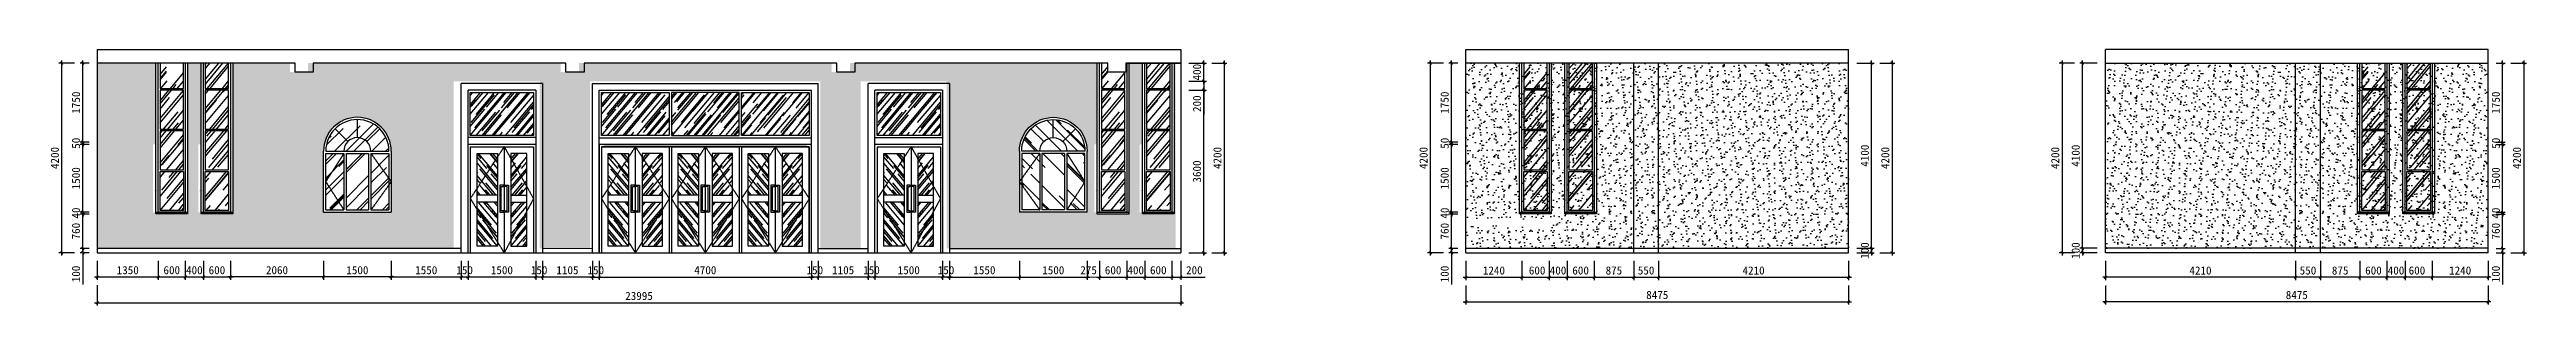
# Model space of a CAD drawing. Header units: millimetres. Extents: x -150677 to 588340, y -254013 to 149700.
# Drawn here: x 415874 to 470722, y -30918 to -25254 of the extents above; entities that cross this region are included whole.
import ezdxf

# ---------------------------------------------------------------- set-up
doc = ezdxf.new("R2010")
doc.units = ezdxf.units.MM
doc.header["$LTSCALE"] = 10
doc.header["$MEASUREMENT"] = 0
doc.linetypes.add('DASH', pattern=[0.35, 0.25, -0.1])
for name, color, linetype in [('1-Ba原始建筑墙体', 2, 'Continuous'), ('1-Bb新建墙体', 7, 'Continuous'), ('2-Ba顶面轮廓', 4, 'Continuous'), ('9-ELd细', 8, 'Continuous'), ('HAT【填充】', 8, 'Continuous'), ('饰物', 46, 'Continuous')]:
    doc.layers.add(name, color=color, linetype=linetype)
doc.styles.get("Standard").update_dxf_attribs({"font": ''})
doc.styles.get('Standard').set_extended_font_data('SimSun')
doc.dimstyles.new('DIMN60', dxfattribs={"dimscale": 0.6, "dimtxt": 300, "dimasz": 100, "dimexe": 100, "dimexo": 300, "dimgap": 100, "dimtad": 1, "dimdec": 0, "dimtxsty": 'Standard', "dimblk": 'ARCHTICK', "dimcen": 2.5, "dimdle": 100, "dimclrd": 8, "dimclre": 8, "dimclrt": 96, "dimadec": 0, "dimazin": 0, "dimtfac": 1, "dimtdec": 0, "dimtmove": 0, "dimatfit": 3, "dimldrblk": 'DOT', "dimfxl": 100, "dimarcsym": 0})
pattern_1 = [(45, (-789385.3, -58583.07), (509.1169, 1357.645), [9000, -1200, 3000, -600]), (45, (-789033.2, -57806.7), (-988.5353, 140.00714), [1800, -198, 3600, -450]), (45, (-789533.8, -58010.3), (1921.91623, 2490.43008), [4800, -840, 2400, -600])]

msp = doc.modelspace()

# ---------------------------------------------------------------- blocks, each defined once
blk = doc.blocks.new('_ArchTick')
at = {"color": 0, "linetype": 'ByBlock', "const_width": 0.4}
blk.add_lwpolyline([(-0.5, -0.5), (0.5, 0.5)], dxfattribs=at)
blk = doc.blocks.new('*D1522')
at = {"layer": '2-Ba顶面轮廓', "color": 8, "lineweight": -2, "transparency": 16777216}
for p, q in [((416931, -29934), (416931, -30348)), ((418281, -29934), (418281, -30348)), ((416871, -30288), (418341, -30288))]:
    blk.add_line(p, q, dxfattribs=at)
at = {"layer": 'Defpoints', "color": 0, "transparency": 16777216}
for p in [(416931, -29754), (418281, -29754), (418281, -30288)]:
    blk.add_point(p, dxfattribs=at)
at = {"layer": '2-Ba顶面轮廓', "color": 8, "lineweight": -2, "transparency": 16777216, "xscale": 60, "yscale": 60, "zscale": 60, "rotation": 180}
blk.add_blockref('_ArchTick', (416931, -30288), dxfattribs=at)
at = {"layer": '2-Ba顶面轮廓', "color": 8, "lineweight": -2, "transparency": 16777216, "xscale": 60, "yscale": 60, "zscale": 60}
blk.add_blockref('_ArchTick', (418281, -30288), dxfattribs=at)
at = {"layer": '2-Ba顶面轮廓', "color": 96, "transparency": 16777216, "insert": (417606, -30138), "char_height": 180, "attachment_point": 5}
blk.add_mtext('1350', dxfattribs=at)
blk = doc.blocks.new('_DOT')
at = {"color": 0, "linetype": 'ByBlock'}
blk.add_line((-0.35, 0), (-1, 0), dxfattribs=at)
at = {"color": 0, "linetype": 'ByBlock', "const_width": 0.35}
blk.add_lwpolyline([(-0.175, 0, 1), (0.175, 0, 1)], format="xyb", close=True, dxfattribs=at)
blk = doc.blocks.new('*D1523')
at = {"layer": '2-Ba顶面轮廓', "color": 8, "lineweight": -2, "transparency": 16777216}
for p, q in [((418281, -29934), (418281, -30348)), ((418881, -29934), (418881, -30348)), ((418221, -30288), (418941, -30288))]:
    blk.add_line(p, q, dxfattribs=at)
at = {"layer": 'Defpoints', "color": 0, "transparency": 16777216}
for p in [(418281, -29754), (418881, -29754), (418881, -30288)]:
    blk.add_point(p, dxfattribs=at)
at = {"layer": '2-Ba顶面轮廓', "color": 8, "lineweight": -2, "transparency": 16777216, "xscale": 60, "yscale": 60, "zscale": 60}
for p, rotation in [((418281, -30288), 179.9999999999999), ((418881, -30288), 359.9999999999999)]:
    blk.add_blockref('_ArchTick', p, dxfattribs=dict(at, rotation=rotation))
at = {"layer": '2-Ba顶面轮廓', "color": 96, "transparency": 16777216, "insert": (418581, -30138), "char_height": 180, "attachment_point": 5}
blk.add_mtext('600', dxfattribs=at)
blk = doc.blocks.new('*D1524')
at = {"layer": '2-Ba顶面轮廓', "color": 8, "lineweight": -2, "transparency": 16777216}
for p, q in [((418881, -29934), (418881, -30348)), ((419281, -29934), (419281, -30348)), ((418821, -30288), (419341, -30288))]:
    blk.add_line(p, q, dxfattribs=at)
at = {"layer": 'Defpoints', "color": 0, "transparency": 16777216}
for p in [(418881, -29754), (419281, -29754), (419281, -30288)]:
    blk.add_point(p, dxfattribs=at)
at = {"layer": '2-Ba顶面轮廓', "color": 8, "lineweight": -2, "transparency": 16777216, "xscale": 60, "yscale": 60, "zscale": 60}
for p, rotation in [((418881, -30288), 179.9999999999999), ((419281, -30288), 359.9999999999999)]:
    blk.add_blockref('_ArchTick', p, dxfattribs=dict(at, rotation=rotation))
at = {"layer": '2-Ba顶面轮廓', "color": 96, "transparency": 16777216, "insert": (419081, -30138), "char_height": 180, "attachment_point": 5}
blk.add_mtext('400', dxfattribs=at)
blk = doc.blocks.new('*D1525')
at = {"layer": '2-Ba顶面轮廓', "color": 8, "lineweight": -2, "transparency": 16777216}
for p, q in [((419281, -29934), (419281, -30348)), ((419881, -29934), (419881, -30348)), ((419221, -30288), (419941, -30288))]:
    blk.add_line(p, q, dxfattribs=at)
at = {"layer": 'Defpoints', "color": 0, "transparency": 16777216}
for p in [(419281, -29754), (419881, -29754), (419881, -30288)]:
    blk.add_point(p, dxfattribs=at)
at = {"layer": '2-Ba顶面轮廓', "color": 8, "lineweight": -2, "transparency": 16777216, "xscale": 60, "yscale": 60, "zscale": 60}
for p, rotation in [((419281, -30288), 179.9999999999999), ((419881, -30288), 359.9999999999999)]:
    blk.add_blockref('_ArchTick', p, dxfattribs=dict(at, rotation=rotation))
at = {"layer": '2-Ba顶面轮廓', "color": 96, "transparency": 16777216, "insert": (419581, -30138), "char_height": 180, "attachment_point": 5}
blk.add_mtext('600', dxfattribs=at)
blk = doc.blocks.new('*D1526')
at = {"layer": '2-Ba顶面轮廓', "color": 8, "lineweight": -2, "transparency": 16777216}
for p, q in [((423441, -29934), (423441, -30348)), ((424991, -29934), (424991, -30348)), ((423381, -30288), (425051, -30288))]:
    blk.add_line(p, q, dxfattribs=at)
at = {"layer": 'Defpoints', "color": 0, "transparency": 16777216}
for p in [(423441, -29754), (424991, -29754), (424991, -30288)]:
    blk.add_point(p, dxfattribs=at)
at = {"layer": '2-Ba顶面轮廓', "color": 8, "lineweight": -2, "transparency": 16777216, "xscale": 60, "yscale": 60, "zscale": 60}
for p, rotation in [((423441, -30288), 179.9999999999999), ((424991, -30288), 359.9999999999999)]:
    blk.add_blockref('_ArchTick', p, dxfattribs=dict(at, rotation=rotation))
at = {"layer": '2-Ba顶面轮廓', "color": 96, "transparency": 16777216, "insert": (424216, -30138), "char_height": 180, "attachment_point": 5}
blk.add_mtext('1550', dxfattribs=at)
blk = doc.blocks.new('*D1527')
at = {"layer": '2-Ba顶面轮廓', "color": 8, "lineweight": -2, "transparency": 16777216}
for p, q in [((424991, -29934), (424991, -30348)), ((425141, -29934), (425141, -30348)), ((424931, -30288), (425201, -30288))]:
    blk.add_line(p, q, dxfattribs=at)
at = {"layer": 'Defpoints', "color": 0, "transparency": 16777216}
for p in [(424991, -29754), (425141, -29754), (425141, -30288)]:
    blk.add_point(p, dxfattribs=at)
at = {"layer": '2-Ba顶面轮廓', "color": 8, "lineweight": -2, "transparency": 16777216, "xscale": 60, "yscale": 60, "zscale": 60}
for p, rotation in [((424991, -30288), 179.9999999999999), ((425141, -30288), 359.9999999999999)]:
    blk.add_blockref('_ArchTick', p, dxfattribs=dict(at, rotation=rotation))
at = {"layer": '2-Ba顶面轮廓', "color": 96, "transparency": 16777216, "insert": (425066, -30138), "char_height": 180, "attachment_point": 5}
blk.add_mtext('150', dxfattribs=at)
blk = doc.blocks.new('*D1528')
at = {"layer": '2-Ba顶面轮廓', "color": 8, "lineweight": -2, "transparency": 16777216}
for p, q in [((425141, -29934), (425141, -30348)), ((426641, -29934), (426641, -30348)), ((425081, -30288), (426701, -30288))]:
    blk.add_line(p, q, dxfattribs=at)
at = {"layer": 'Defpoints', "color": 0, "transparency": 16777216}
for p in [(425141, -29754), (426641, -29754), (426641, -30288)]:
    blk.add_point(p, dxfattribs=at)
at = {"layer": '2-Ba顶面轮廓', "color": 8, "lineweight": -2, "transparency": 16777216, "xscale": 60, "yscale": 60, "zscale": 60}
for p, rotation in [((425141, -30288), 179.9999999999999), ((426641, -30288), 359.9999999999999)]:
    blk.add_blockref('_ArchTick', p, dxfattribs=dict(at, rotation=rotation))
at = {"layer": '2-Ba顶面轮廓', "color": 96, "transparency": 16777216, "insert": (425891, -30138), "char_height": 180, "attachment_point": 5}
blk.add_mtext('1500', dxfattribs=at)
blk = doc.blocks.new('*D1529')
at = {"layer": '2-Ba顶面轮廓', "color": 8, "lineweight": -2, "transparency": 16777216}
for p, q in [((426641, -29934), (426641, -30348)), ((426791, -29934), (426791, -30348)), ((426581, -30288), (426851, -30288))]:
    blk.add_line(p, q, dxfattribs=at)
at = {"layer": 'Defpoints', "color": 0, "transparency": 16777216}
for p in [(426641, -29754), (426791, -29754), (426791, -30288)]:
    blk.add_point(p, dxfattribs=at)
at = {"layer": '2-Ba顶面轮廓', "color": 8, "lineweight": -2, "transparency": 16777216, "xscale": 60, "yscale": 60, "zscale": 60}
for p, rotation in [((426641, -30288), 179.9999999999999), ((426791, -30288), 359.9999999999999)]:
    blk.add_blockref('_ArchTick', p, dxfattribs=dict(at, rotation=rotation))
at = {"layer": '2-Ba顶面轮廓', "color": 96, "transparency": 16777216, "insert": (426716, -30138), "char_height": 180, "attachment_point": 5}
blk.add_mtext('150', dxfattribs=at)
blk = doc.blocks.new('*D1530')
at = {"layer": '2-Ba顶面轮廓', "color": 8, "lineweight": -2, "transparency": 16777216}
for p, q in [((426791, -29934), (426791, -30348)), ((427896, -29934), (427896, -30348)), ((426731, -30288), (427956, -30288))]:
    blk.add_line(p, q, dxfattribs=at)
at = {"layer": 'Defpoints', "color": 0, "transparency": 16777216}
for p in [(426791, -29754), (427896, -29754), (427896, -30288)]:
    blk.add_point(p, dxfattribs=at)
at = {"layer": '2-Ba顶面轮廓', "color": 8, "lineweight": -2, "transparency": 16777216, "xscale": 60, "yscale": 60, "zscale": 60}
for p, rotation in [((426791, -30288), 179.9999999999999), ((427896, -30288), 359.9999999999999)]:
    blk.add_blockref('_ArchTick', p, dxfattribs=dict(at, rotation=rotation))
at = {"layer": '2-Ba顶面轮廓', "color": 96, "transparency": 16777216, "insert": (427343, -30138), "char_height": 180, "attachment_point": 5}
blk.add_mtext('1105', dxfattribs=at)
blk = doc.blocks.new('*D1531')
at = {"layer": '2-Ba顶面轮廓', "color": 8, "lineweight": -2, "transparency": 16777216}
for p, q in [((427895.79474, -29934), (427895.79474, -30348.5)), ((428045.79474, -29934), (428045.79474, -30348.5)), ((427835.79474, -30288.5), (428105.79474, -30288.5))]:
    blk.add_line(p, q, dxfattribs=at)
at = {"layer": 'Defpoints', "color": 0, "transparency": 16777216}
for p in [(427895.79474, -29754), (428045.79474, -29754), (428045.79474, -30288.5)]:
    blk.add_point(p, dxfattribs=at)
at = {"layer": '2-Ba顶面轮廓', "color": 8, "lineweight": -2, "transparency": 16777216, "xscale": 60, "yscale": 60, "zscale": 60}
for p, rotation in [((427895.79474, -30288.5), 179.9999999999999), ((428045.79474, -30288.5), 359.9999999999999)]:
    blk.add_blockref('_ArchTick', p, dxfattribs=dict(at, rotation=rotation))
at = {"layer": '2-Ba顶面轮廓', "color": 96, "transparency": 16777216, "insert": (427970.79474, -30138.5), "char_height": 180, "attachment_point": 5}
blk.add_mtext('150', dxfattribs=at)
blk = doc.blocks.new('*D1532')
at = {"layer": '2-Ba顶面轮廓', "color": 8, "lineweight": -2, "transparency": 16777216}
for p, q in [((428045.79474, -29934), (428045.79474, -30348.5)), ((432745.79474, -29934), (432745.79474, -30348.5)), ((427985.79474, -30288.5), (432805.79474, -30288.5))]:
    blk.add_line(p, q, dxfattribs=at)
at = {"layer": 'Defpoints', "color": 0, "transparency": 16777216}
for p in [(428045.79474, -29754), (432745.79474, -29754), (432745.79474, -30288.5)]:
    blk.add_point(p, dxfattribs=at)
at = {"layer": '2-Ba顶面轮廓', "color": 8, "lineweight": -2, "transparency": 16777216, "xscale": 60, "yscale": 60, "zscale": 60}
for p, rotation in [((428045.79474, -30288.5), 179.9999999999999), ((432745.79474, -30288.5), 359.9999999999999)]:
    blk.add_blockref('_ArchTick', p, dxfattribs=dict(at, rotation=rotation))
at = {"layer": '2-Ba顶面轮廓', "color": 96, "transparency": 16777216, "insert": (430395.79474, -30138.5), "char_height": 180, "attachment_point": 5}
blk.add_mtext('4700', dxfattribs=at)
blk = doc.blocks.new('*D1533')
at = {"layer": '2-Ba顶面轮廓', "color": 8, "lineweight": -2, "transparency": 16777216}
for p, q in [((432746, -29934), (432746, -30348)), ((432896, -29934), (432896, -30348)), ((432686, -30288), (432956, -30288))]:
    blk.add_line(p, q, dxfattribs=at)
at = {"layer": 'Defpoints', "color": 0, "transparency": 16777216}
for p in [(432746, -29754), (432896, -29754), (432896, -30288)]:
    blk.add_point(p, dxfattribs=at)
at = {"layer": '2-Ba顶面轮廓', "color": 8, "lineweight": -2, "transparency": 16777216, "xscale": 60, "yscale": 60, "zscale": 60}
for p, rotation in [((432746, -30288), 179.9999999999999), ((432896, -30288), 359.9999999999999)]:
    blk.add_blockref('_ArchTick', p, dxfattribs=dict(at, rotation=rotation))
at = {"layer": '2-Ba顶面轮廓', "color": 96, "transparency": 16777216, "insert": (432821, -30138), "char_height": 180, "attachment_point": 5}
blk.add_mtext('150', dxfattribs=at)
blk = doc.blocks.new('*D1534')
at = {"layer": '2-Ba顶面轮廓', "color": 8, "lineweight": -2, "transparency": 16777216}
for p, q in [((432896, -29934), (432896, -30348)), ((434001, -29934), (434001, -30348)), ((432836, -30288), (434061, -30288))]:
    blk.add_line(p, q, dxfattribs=at)
at = {"layer": 'Defpoints', "color": 0, "transparency": 16777216}
for p in [(432896, -29754), (434001, -29754), (434001, -30288)]:
    blk.add_point(p, dxfattribs=at)
at = {"layer": '2-Ba顶面轮廓', "color": 8, "lineweight": -2, "transparency": 16777216, "xscale": 60, "yscale": 60, "zscale": 60}
for p, rotation in [((432896, -30288), 179.9999999999999), ((434001, -30288), 359.9999999999999)]:
    blk.add_blockref('_ArchTick', p, dxfattribs=dict(at, rotation=rotation))
at = {"layer": '2-Ba顶面轮廓', "color": 96, "transparency": 16777216, "insert": (433448, -30138), "char_height": 180, "attachment_point": 5}
blk.add_mtext('1105', dxfattribs=at)
blk = doc.blocks.new('*D1535')
at = {"layer": '2-Ba顶面轮廓', "color": 8, "lineweight": -2, "transparency": 16777216}
for p, q in [((434001, -29934), (434001, -30348)), ((434151, -29934), (434151, -30348)), ((433941, -30288), (434211, -30288))]:
    blk.add_line(p, q, dxfattribs=at)
at = {"layer": 'Defpoints', "color": 0, "transparency": 16777216}
for p in [(434001, -29754), (434151, -29754), (434151, -30288)]:
    blk.add_point(p, dxfattribs=at)
at = {"layer": '2-Ba顶面轮廓', "color": 8, "lineweight": -2, "transparency": 16777216, "xscale": 60, "yscale": 60, "zscale": 60}
for p, rotation in [((434001, -30288), 179.9999999999999), ((434151, -30288), 359.9999999999999)]:
    blk.add_blockref('_ArchTick', p, dxfattribs=dict(at, rotation=rotation))
at = {"layer": '2-Ba顶面轮廓', "color": 96, "transparency": 16777216, "insert": (434076, -30138), "char_height": 180, "attachment_point": 5}
blk.add_mtext('150', dxfattribs=at)
blk = doc.blocks.new('*D1536')
at = {"layer": '2-Ba顶面轮廓', "color": 8, "lineweight": -2, "transparency": 16777216}
for p, q in [((434151, -29934), (434151, -30348)), ((435651, -29934), (435651, -30348)), ((434091, -30288), (435711, -30288))]:
    blk.add_line(p, q, dxfattribs=at)
at = {"layer": 'Defpoints', "color": 0, "transparency": 16777216}
for p in [(434151, -29754), (435651, -29754), (435651, -30288)]:
    blk.add_point(p, dxfattribs=at)
at = {"layer": '2-Ba顶面轮廓', "color": 8, "lineweight": -2, "transparency": 16777216, "xscale": 60, "yscale": 60, "zscale": 60}
for p, rotation in [((434151, -30288), 179.9999999999999), ((435651, -30288), 359.9999999999999)]:
    blk.add_blockref('_ArchTick', p, dxfattribs=dict(at, rotation=rotation))
at = {"layer": '2-Ba顶面轮廓', "color": 96, "transparency": 16777216, "insert": (434901, -30138), "char_height": 180, "attachment_point": 5}
blk.add_mtext('1500', dxfattribs=at)
blk = doc.blocks.new('*D1537')
at = {"layer": '2-Ba顶面轮廓', "color": 8, "lineweight": -2, "transparency": 16777216}
for p, q in [((435651, -29934), (435651, -30348)), ((435801, -29934), (435801, -30348)), ((435591, -30288), (435861, -30288))]:
    blk.add_line(p, q, dxfattribs=at)
at = {"layer": 'Defpoints', "color": 0, "transparency": 16777216}
for p in [(435651, -29754), (435801, -29754), (435801, -30288)]:
    blk.add_point(p, dxfattribs=at)
at = {"layer": '2-Ba顶面轮廓', "color": 8, "lineweight": -2, "transparency": 16777216, "xscale": 60, "yscale": 60, "zscale": 60}
for p, rotation in [((435651, -30288), 179.9999999999999), ((435801, -30288), 359.9999999999999)]:
    blk.add_blockref('_ArchTick', p, dxfattribs=dict(at, rotation=rotation))
at = {"layer": '2-Ba顶面轮廓', "color": 96, "transparency": 16777216, "insert": (435726, -30138), "char_height": 180, "attachment_point": 5}
blk.add_mtext('150', dxfattribs=at)
blk = doc.blocks.new('*D1538')
at = {"layer": '2-Ba顶面轮廓', "color": 8, "lineweight": -2, "transparency": 16777216}
for p, q in [((435801, -29934), (435801, -30349)), ((437351, -29934), (437351, -30349)), ((435741, -30289), (437411, -30289))]:
    blk.add_line(p, q, dxfattribs=at)
at = {"layer": 'Defpoints', "color": 0, "transparency": 16777216}
for p in [(435801, -29754), (437351, -29754), (437351, -30289)]:
    blk.add_point(p, dxfattribs=at)
at = {"layer": '2-Ba顶面轮廓', "color": 8, "lineweight": -2, "transparency": 16777216, "xscale": 60, "yscale": 60, "zscale": 60}
for p, rotation in [((435801, -30289), 179.9999999999999), ((437351, -30289), 359.9999999999999)]:
    blk.add_blockref('_ArchTick', p, dxfattribs=dict(at, rotation=rotation))
at = {"layer": '2-Ba顶面轮廓', "color": 96, "transparency": 16777216, "insert": (436576, -30139), "char_height": 180, "attachment_point": 5}
blk.add_mtext('1550', dxfattribs=at)
blk = doc.blocks.new('*D1539')
at = {"layer": '2-Ba顶面轮廓', "color": 8, "lineweight": -2, "transparency": 16777216}
for p, q in [((439126, -29934), (439126, -30349)), ((439726, -29934), (439726, -30349)), ((439066, -30289), (439786, -30289))]:
    blk.add_line(p, q, dxfattribs=at)
at = {"layer": 'Defpoints', "color": 0, "transparency": 16777216}
for p in [(439126, -29754), (439726, -29754), (439726, -30289)]:
    blk.add_point(p, dxfattribs=at)
at = {"layer": '2-Ba顶面轮廓', "color": 8, "lineweight": -2, "transparency": 16777216, "xscale": 60, "yscale": 60, "zscale": 60}
for p, rotation in [((439126, -30289), 179.9999999999999), ((439726, -30289), 359.9999999999999)]:
    blk.add_blockref('_ArchTick', p, dxfattribs=dict(at, rotation=rotation))
at = {"layer": '2-Ba顶面轮廓', "color": 96, "transparency": 16777216, "insert": (439426, -30139), "char_height": 180, "attachment_point": 5}
blk.add_mtext('600', dxfattribs=at)
blk = doc.blocks.new('*D1540')
at = {"layer": '2-Ba顶面轮廓', "color": 8, "lineweight": -2, "transparency": 16777216}
for p, q in [((439726, -29934), (439726, -30349)), ((440126, -29934), (440126, -30349)), ((439666, -30289), (440186, -30289))]:
    blk.add_line(p, q, dxfattribs=at)
at = {"layer": 'Defpoints', "color": 0, "transparency": 16777216}
for p in [(439726, -29754), (440126, -29754), (440126, -30289)]:
    blk.add_point(p, dxfattribs=at)
at = {"layer": '2-Ba顶面轮廓', "color": 8, "lineweight": -2, "transparency": 16777216, "xscale": 60, "yscale": 60, "zscale": 60}
for p, rotation in [((439726, -30289), 179.9999999999999), ((440126, -30289), 359.9999999999999)]:
    blk.add_blockref('_ArchTick', p, dxfattribs=dict(at, rotation=rotation))
at = {"layer": '2-Ba顶面轮廓', "color": 96, "transparency": 16777216, "insert": (439926, -30139), "char_height": 180, "attachment_point": 5}
blk.add_mtext('400', dxfattribs=at)
blk = doc.blocks.new('*D1541')
at = {"layer": '2-Ba顶面轮廓', "color": 8, "lineweight": -2, "transparency": 16777216}
for p, q in [((440126, -29934), (440126, -30349)), ((440726, -29934), (440726, -30349)), ((440066, -30289), (440786, -30289))]:
    blk.add_line(p, q, dxfattribs=at)
at = {"layer": 'Defpoints', "color": 0, "transparency": 16777216}
for p in [(440126, -29754), (440726, -29754), (440726, -30289)]:
    blk.add_point(p, dxfattribs=at)
at = {"layer": '2-Ba顶面轮廓', "color": 8, "lineweight": -2, "transparency": 16777216, "xscale": 60, "yscale": 60, "zscale": 60}
for p, rotation in [((440126, -30289), 179.9999999999999), ((440726, -30289), 359.9999999999999)]:
    blk.add_blockref('_ArchTick', p, dxfattribs=dict(at, rotation=rotation))
at = {"layer": '2-Ba顶面轮廓', "color": 96, "transparency": 16777216, "insert": (440426, -30139), "char_height": 180, "attachment_point": 5}
blk.add_mtext('600', dxfattribs=at)
blk = doc.blocks.new('*D1542')
at = {"layer": '2-Ba顶面轮廓', "color": 8, "lineweight": -2, "transparency": 16777216}
for p, q in [((440726, -29934), (440726, -30349)), ((440926, -29934), (440926, -30349)), ((440666, -30289), (440926, -30289)), ((440926, -30289), (441464, -30289))]:
    blk.add_line(p, q, dxfattribs=at)
at = {"layer": 'Defpoints', "color": 0, "transparency": 16777216}
for p in [(440726, -29754), (440926, -29754), (440926, -30289)]:
    blk.add_point(p, dxfattribs=at)
at = {"layer": '2-Ba顶面轮廓', "color": 8, "lineweight": -2, "transparency": 16777216, "xscale": 60, "yscale": 60, "zscale": 60}
for p, rotation in [((440726, -30289), 179.9999999999999), ((440926, -30289), 359.9999999999999)]:
    blk.add_blockref('_ArchTick', p, dxfattribs=dict(at, rotation=rotation))
at = {"layer": '2-Ba顶面轮廓', "color": 96, "transparency": 16777216, "insert": (441225, -30139), "char_height": 180, "attachment_point": 5}
blk.add_mtext('200', dxfattribs=at)
blk = doc.blocks.new('*D1543')
at = {"layer": '2-Ba顶面轮廓', "color": 8, "lineweight": -2, "transparency": 16777216}
for p, q in [((416931, -30468), (416931, -30917)), ((440926, -30468), (440926, -30918)), ((416871, -30857), (440986, -30858))]:
    blk.add_line(p, q, dxfattribs=at)
at = {"layer": 'Defpoints', "color": 0, "transparency": 16777216}
for p in [(416931, -30288), (440926, -30289), (440926, -30858)]:
    blk.add_point(p, dxfattribs=at)
at = {"layer": '2-Ba顶面轮廓', "color": 8, "lineweight": -2, "transparency": 16777216, "xscale": 60, "yscale": 60, "zscale": 60}
for p, rotation in [((416931, -30857), 179.9988060943548), ((440926, -30858), 359.9988060943548)]:
    blk.add_blockref('_ArchTick', p, dxfattribs=dict(at, rotation=rotation))
at = {"layer": '2-Ba顶面轮廓', "color": 96, "transparency": 16777216, "insert": (428928, -30708), "char_height": 180, "attachment_point": 5, "rotation": 359.9988}
blk.add_mtext('23995', dxfattribs=at)
blk = doc.blocks.new('*D1544')
at = {"layer": '2-Ba顶面轮廓', "color": 8, "lineweight": -2, "transparency": 16777216}
for p, q in [((441106, -26154), (441494, -26154)), ((441434, -29814), (441434, -26094)), ((441106, -29754), (441494, -29754))]:
    blk.add_line(p, q, dxfattribs=at)
at = {"layer": 'Defpoints', "color": 0, "transparency": 16777216}
for p in [(440926, -26154), (441434, -26154), (440926, -29754)]:
    blk.add_point(p, dxfattribs=at)
at = {"layer": '2-Ba顶面轮廓', "color": 8, "lineweight": -2, "transparency": 16777216, "xscale": 60, "yscale": 60, "zscale": 60}
for p, rotation in [((441434, -26154), 90), ((441434, -29754), 270)]:
    blk.add_blockref('_ArchTick', p, dxfattribs=dict(at, rotation=rotation))
at = {"layer": '2-Ba顶面轮廓', "color": 96, "transparency": 16777216, "insert": (441284, -27953), "char_height": 180, "attachment_point": 5, "rotation": 90}
blk.add_mtext('3600', dxfattribs=at)
blk = doc.blocks.new('*D1545')
at = {"layer": '2-Ba顶面轮廓', "color": 8, "lineweight": -2, "transparency": 16777216}
for p, q in [((441106, -25954), (441494, -25954)), ((441106, -26154), (441494, -26154)), ((441434, -25954), (441434, -26214)), ((441434, -26154), (441434, -26692))]:
    blk.add_line(p, q, dxfattribs=at)
at = {"layer": 'Defpoints', "color": 0, "transparency": 16777216}
for p in [(440926, -25954), (440926, -26154), (441434, -25954)]:
    blk.add_point(p, dxfattribs=at)
at = {"layer": '2-Ba顶面轮廓', "color": 8, "lineweight": -2, "transparency": 16777216, "xscale": 60, "yscale": 60, "zscale": 60}
for p, rotation in [((441434, -25954), 90), ((441434, -26154), 270)]:
    blk.add_blockref('_ArchTick', p, dxfattribs=dict(at, rotation=rotation))
at = {"layer": '2-Ba顶面轮廓', "color": 96, "transparency": 16777216, "insert": (441284, -26452), "char_height": 180, "attachment_point": 5, "rotation": 90}
blk.add_mtext('200', dxfattribs=at)
blk = doc.blocks.new('*D1546')
at = {"layer": '2-Ba顶面轮廓', "color": 8, "lineweight": -2, "transparency": 16777216}
for p, q in [((441106, -25554), (441494, -25554)), ((441434, -26014), (441434, -25494)), ((441106, -25954), (441494, -25954))]:
    blk.add_line(p, q, dxfattribs=at)
at = {"layer": 'Defpoints', "color": 0, "transparency": 16777216}
for p in [(440926, -25554), (441434, -25554), (440926, -25954)]:
    blk.add_point(p, dxfattribs=at)
at = {"layer": '2-Ba顶面轮廓', "color": 8, "lineweight": -2, "transparency": 16777216, "xscale": 60, "yscale": 60, "zscale": 60}
for p, rotation in [((441434, -25554), 90), ((441434, -25954), 270)]:
    blk.add_blockref('_ArchTick', p, dxfattribs=dict(at, rotation=rotation))
at = {"layer": '2-Ba顶面轮廓', "color": 96, "transparency": 16777216, "insert": (441284, -25754), "char_height": 180, "attachment_point": 5, "rotation": 90}
blk.add_mtext('400', dxfattribs=at)
blk = doc.blocks.new('*D1547')
at = {"layer": '2-Ba顶面轮廓', "color": 8, "lineweight": -2, "transparency": 16777216}
for p, q in [((441613.5, -25554), (441947, -25554)), ((441887, -25494), (441887, -29813.5)), ((441613.5, -29753.5), (441947, -29753.5))]:
    blk.add_line(p, q, dxfattribs=at)
at = {"layer": 'Defpoints', "color": 0, "transparency": 16777216}
for p in [(441433.5, -25554), (441433.5, -29753.5), (441887, -29753.5)]:
    blk.add_point(p, dxfattribs=at)
at = {"layer": '2-Ba顶面轮廓', "color": 8, "lineweight": -2, "transparency": 16777216, "xscale": 60, "yscale": 60, "zscale": 60}
for p, rotation in [((441887, -25554), 90), ((441887, -29753.5), 270)]:
    blk.add_blockref('_ArchTick', p, dxfattribs=dict(at, rotation=rotation))
at = {"layer": '2-Ba顶面轮廓', "color": 96, "transparency": 16777216, "insert": (441737, -27653.75), "char_height": 180, "attachment_point": 5, "rotation": 90}
blk.add_mtext('4200', dxfattribs=at)
blk = doc.blocks.new('*D1548')
at = {"layer": '2-Ba顶面轮廓', "color": 8, "lineweight": -2, "transparency": 16777216}
for p, q in [((416611, -29654), (416611, -29594)), ((416751, -29654), (416551, -29654)), ((416751, -29754), (416551, -29754)), ((416611, -29654), (416611, -29754)), ((416611, -29754), (416611, -30452))]:
    blk.add_line(p, q, dxfattribs=at)
at = {"layer": 'Defpoints', "color": 0, "transparency": 16777216}
for p in [(416611, -29654), (416931, -29654), (416931, -29754)]:
    blk.add_point(p, dxfattribs=at)
at = {"layer": '2-Ba顶面轮廓', "color": 8, "lineweight": -2, "transparency": 16777216, "xscale": 60, "yscale": 60, "zscale": 60}
for p, rotation in [((416611, -29654), 270), ((416611, -29754), 90)]:
    blk.add_blockref('_ArchTick', p, dxfattribs=dict(at, rotation=rotation))
at = {"layer": '2-Ba顶面轮廓', "color": 96, "transparency": 16777216, "insert": (416461, -30221), "char_height": 180, "attachment_point": 5, "rotation": 90}
blk.add_mtext('100', dxfattribs=at)
blk = doc.blocks.new('*D1549')
at = {"layer": '2-Ba顶面轮廓', "color": 8, "lineweight": -2, "transparency": 16777216}
for p, q in [((416751, -28894), (416551, -28894)), ((416611, -29714), (416611, -28834)), ((416751, -29654), (416551, -29654))]:
    blk.add_line(p, q, dxfattribs=at)
at = {"layer": 'Defpoints', "color": 0, "transparency": 16777216}
for p in [(416611, -28894), (416931, -28894), (416931, -29654)]:
    blk.add_point(p, dxfattribs=at)
at = {"layer": '2-Ba顶面轮廓', "color": 8, "lineweight": -2, "transparency": 16777216, "xscale": 60, "yscale": 60, "zscale": 60}
for p, rotation in [((416611, -28894), 90), ((416611, -29654), 270)]:
    blk.add_blockref('_ArchTick', p, dxfattribs=dict(at, rotation=rotation))
at = {"layer": '2-Ba顶面轮廓', "color": 96, "transparency": 16777216, "insert": (416461, -29273), "char_height": 180, "attachment_point": 5, "rotation": 90}
blk.add_mtext('760', dxfattribs=at)
blk = doc.blocks.new('*D1550')
at = {"layer": '2-Ba顶面轮廓', "color": 8, "lineweight": -2, "transparency": 16777216}
for p, q in [((416751, -28854), (416551, -28854)), ((416751, -28894), (416551, -28894)), ((416611, -28854), (416611, -28794)), ((416611, -28894), (416611, -28854)), ((416611, -28894), (416611, -28954))]:
    blk.add_line(p, q, dxfattribs=at)
at = {"layer": 'Defpoints', "color": 0, "transparency": 16777216}
for p in [(416611, -28854), (416931, -28854), (416931, -28894)]:
    blk.add_point(p, dxfattribs=at)
at = {"layer": '2-Ba顶面轮廓', "color": 8, "lineweight": -2, "transparency": 16777216, "xscale": 60, "yscale": 60, "zscale": 60}
for p, rotation in [((416611, -28854), 270), ((416611, -28894), 90)]:
    blk.add_blockref('_ArchTick', p, dxfattribs=dict(at, rotation=rotation))
at = {"layer": '2-Ba顶面轮廓', "color": 96, "transparency": 16777216, "insert": (416461, -28873), "char_height": 180, "attachment_point": 5, "rotation": 90}
blk.add_mtext('40', dxfattribs=at)
blk = doc.blocks.new('*D1551')
at = {"layer": '2-Ba顶面轮廓', "color": 8, "lineweight": -2, "transparency": 16777216}
for p, q in [((416751, -27354), (416551, -27354)), ((416611, -28914), (416611, -27294)), ((416751, -28854), (416551, -28854))]:
    blk.add_line(p, q, dxfattribs=at)
at = {"layer": 'Defpoints', "color": 0, "transparency": 16777216}
for p in [(416611, -27354), (416931, -27354), (416931, -28854)]:
    blk.add_point(p, dxfattribs=at)
at = {"layer": '2-Ba顶面轮廓', "color": 8, "lineweight": -2, "transparency": 16777216, "xscale": 60, "yscale": 60, "zscale": 60}
for p, rotation in [((416611, -27354), 90), ((416611, -28854), 270)]:
    blk.add_blockref('_ArchTick', p, dxfattribs=dict(at, rotation=rotation))
at = {"layer": '2-Ba顶面轮廓', "color": 96, "transparency": 16777216, "insert": (416461, -28103), "char_height": 180, "attachment_point": 5, "rotation": 90}
blk.add_mtext('1500', dxfattribs=at)
blk = doc.blocks.new('*D1552')
at = {"layer": '2-Ba顶面轮廓', "color": 8, "lineweight": -2, "transparency": 16777216}
for p, q in [((416751, -27303), (416551, -27303)), ((416751, -27354), (416551, -27354)), ((416611, -27303), (416611, -27243)), ((416611, -27354), (416611, -27303)), ((416611, -27354), (416611, -27414))]:
    blk.add_line(p, q, dxfattribs=at)
at = {"layer": 'Defpoints', "color": 0, "transparency": 16777216}
for p in [(416611, -27303), (416931, -27303), (416931, -27354)]:
    blk.add_point(p, dxfattribs=at)
at = {"layer": '2-Ba顶面轮廓', "color": 8, "lineweight": -2, "transparency": 16777216, "xscale": 60, "yscale": 60, "zscale": 60}
for p, rotation in [((416611, -27303), 270), ((416611, -27354), 90)]:
    blk.add_blockref('_ArchTick', p, dxfattribs=dict(at, rotation=rotation))
at = {"layer": '2-Ba顶面轮廓', "color": 96, "transparency": 16777216, "insert": (416461, -27328), "char_height": 180, "attachment_point": 5, "rotation": 90}
blk.add_mtext('50', dxfattribs=at)
blk = doc.blocks.new('*D1553')
at = {"layer": '2-Ba顶面轮廓', "color": 8, "lineweight": -2, "transparency": 16777216}
for p, q in [((416751, -25554), (416551, -25554)), ((416611, -27363), (416611, -25494)), ((416751, -27303), (416551, -27303))]:
    blk.add_line(p, q, dxfattribs=at)
at = {"layer": 'Defpoints', "color": 0, "transparency": 16777216}
for p in [(416611, -25554), (416931, -25554), (416931, -27303)]:
    blk.add_point(p, dxfattribs=at)
at = {"layer": '2-Ba顶面轮廓', "color": 8, "lineweight": -2, "transparency": 16777216, "xscale": 60, "yscale": 60, "zscale": 60}
for p, rotation in [((416611, -25554), 90), ((416611, -27303), 270)]:
    blk.add_blockref('_ArchTick', p, dxfattribs=dict(at, rotation=rotation))
at = {"layer": '2-Ba顶面轮廓', "color": 96, "transparency": 16777216, "insert": (416461, -26428), "char_height": 180, "attachment_point": 5, "rotation": 90}
blk.add_mtext('1750', dxfattribs=at)
blk = doc.blocks.new('*D1554')
at = {"layer": '2-Ba顶面轮廓', "color": 8, "lineweight": -2, "transparency": 16777216}
for p, q in [((416430.5, -25553.5), (416082.5, -25553.5)), ((416142.5, -25493.5), (416142.5, -29813.5)), ((416430.5, -29753.5), (416082.5, -29753.5))]:
    blk.add_line(p, q, dxfattribs=at)
at = {"layer": 'Defpoints', "color": 0, "transparency": 16777216}
for p in [(416610.5, -25553.5), (416142.5, -29753.5), (416610.5, -29753.5)]:
    blk.add_point(p, dxfattribs=at)
at = {"layer": '2-Ba顶面轮廓', "color": 8, "lineweight": -2, "transparency": 16777216, "xscale": 60, "yscale": 60, "zscale": 60}
for p, rotation in [((416142.5, -25553.5), 90), ((416142.5, -29753.5), 270)]:
    blk.add_blockref('_ArchTick', p, dxfattribs=dict(at, rotation=rotation))
at = {"layer": '2-Ba顶面轮廓', "color": 96, "transparency": 16777216, "insert": (415992.5, -27653.5), "char_height": 180, "attachment_point": 5, "rotation": 90}
blk.add_mtext('4200', dxfattribs=at)
blk = doc.blocks.new('*D1556')
at = {"layer": '2-Ba顶面轮廓', "color": 8, "lineweight": -2, "transparency": 16777216}
for p, q in [((447238, -29933), (447238, -30355)), ((448478, -29934), (448478, -30355)), ((447178, -30295), (448538, -30295))]:
    blk.add_line(p, q, dxfattribs=at)
at = {"layer": 'Defpoints', "color": 0, "transparency": 16777216}
for p in [(447238, -29753), (448478, -29754), (448478, -30295)]:
    blk.add_point(p, dxfattribs=at)
at = {"layer": '2-Ba顶面轮廓', "color": 8, "lineweight": -2, "transparency": 16777216, "xscale": 60, "yscale": 60, "zscale": 60}
for p, rotation in [((447238, -30295), 179.9993991731473), ((448478, -30295), 359.9993991731473)]:
    blk.add_blockref('_ArchTick', p, dxfattribs=dict(at, rotation=rotation))
at = {"layer": '2-Ba顶面轮廓', "color": 96, "transparency": 16777216, "insert": (447858, -30145), "char_height": 180, "attachment_point": 5, "rotation": 359.9994}
blk.add_mtext('1240', dxfattribs=at)
blk = doc.blocks.new('*D1557')
at = {"layer": '2-Ba顶面轮廓', "color": 8, "lineweight": -2, "transparency": 16777216}
for p, q in [((448478, -29934), (448478, -30355)), ((449078, -29934), (449078, -30355)), ((448418, -30295), (449138, -30295))]:
    blk.add_line(p, q, dxfattribs=at)
at = {"layer": 'Defpoints', "color": 0, "transparency": 16777216}
for p in [(448478, -29754), (449078, -29754), (449078, -30295)]:
    blk.add_point(p, dxfattribs=at)
at = {"layer": '2-Ba顶面轮廓', "color": 8, "lineweight": -2, "transparency": 16777216, "xscale": 60, "yscale": 60, "zscale": 60}
for p, rotation in [((448478, -30295), 179.9993991731473), ((449078, -30295), 359.9993991731473)]:
    blk.add_blockref('_ArchTick', p, dxfattribs=dict(at, rotation=rotation))
at = {"layer": '2-Ba顶面轮廓', "color": 96, "transparency": 16777216, "insert": (448815, -30145), "char_height": 180, "attachment_point": 5, "rotation": 359.9994}
blk.add_mtext('600', dxfattribs=at)
blk = doc.blocks.new('*D1558')
at = {"layer": '2-Ba顶面轮廓', "color": 8, "lineweight": -2, "transparency": 16777216}
for p, q in [((449078, -29934), (449078, -30355)), ((449478, -29934), (449478, -30355)), ((449018, -30295), (449538, -30295))]:
    blk.add_line(p, q, dxfattribs=at)
at = {"layer": 'Defpoints', "color": 0, "transparency": 16777216}
for p in [(449078, -29754), (449478, -29754), (449478, -30295)]:
    blk.add_point(p, dxfattribs=at)
at = {"layer": '2-Ba顶面轮廓', "color": 8, "lineweight": -2, "transparency": 16777216, "xscale": 60, "yscale": 60, "zscale": 60}
for p, rotation in [((449078, -30295), 179.9993991731473), ((449478, -30295), 359.9993991731473)]:
    blk.add_blockref('_ArchTick', p, dxfattribs=dict(at, rotation=rotation))
at = {"layer": '2-Ba顶面轮廓', "color": 96, "transparency": 16777216, "insert": (449278, -30145), "char_height": 180, "attachment_point": 5, "rotation": 359.9994}
blk.add_mtext('400', dxfattribs=at)
blk = doc.blocks.new('*D1559')
at = {"layer": '2-Ba顶面轮廓', "color": 8, "lineweight": -2, "transparency": 16777216}
for p, q in [((449478, -29934), (449478, -30355)), ((450078, -29934), (450078, -30355)), ((449418, -30295), (450138, -30295))]:
    blk.add_line(p, q, dxfattribs=at)
at = {"layer": 'Defpoints', "color": 0, "transparency": 16777216}
for p in [(449478, -29754), (450078, -29754), (450078, -30295)]:
    blk.add_point(p, dxfattribs=at)
at = {"layer": '2-Ba顶面轮廓', "color": 8, "lineweight": -2, "transparency": 16777216, "xscale": 60, "yscale": 60, "zscale": 60}
for p, rotation in [((449478, -30295), 179.9993991731473), ((450078, -30295), 359.9993991731473)]:
    blk.add_blockref('_ArchTick', p, dxfattribs=dict(at, rotation=rotation))
at = {"layer": '2-Ba顶面轮廓', "color": 96, "transparency": 16777216, "insert": (449778, -30145), "char_height": 180, "attachment_point": 5, "rotation": 359.9994}
blk.add_mtext('600', dxfattribs=at)
blk = doc.blocks.new('*D1560')
at = {"layer": '2-Ba顶面轮廓', "color": 8, "lineweight": -2, "transparency": 16777216}
for p, q in [((450078, -29934), (450078, -30355)), ((450953, -29934), (450953, -30355)), ((450018, -30295), (451013, -30295))]:
    blk.add_line(p, q, dxfattribs=at)
at = {"layer": 'Defpoints', "color": 0, "transparency": 16777216}
for p in [(450078, -29754), (450953, -29754), (450953, -30295)]:
    blk.add_point(p, dxfattribs=at)
at = {"layer": '2-Ba顶面轮廓', "color": 8, "lineweight": -2, "transparency": 16777216, "xscale": 60, "yscale": 60, "zscale": 60}
for p, rotation in [((450078, -30295), 179.9993991731473), ((450953, -30295), 359.9993991731473)]:
    blk.add_blockref('_ArchTick', p, dxfattribs=dict(at, rotation=rotation))
at = {"layer": '2-Ba顶面轮廓', "color": 96, "transparency": 16777216, "insert": (450515, -30145), "char_height": 180, "attachment_point": 5, "rotation": 359.9994}
blk.add_mtext('875', dxfattribs=at)
blk = doc.blocks.new('*D1561')
at = {"layer": '2-Ba顶面轮廓', "color": 8, "lineweight": -2, "transparency": 16777216}
for p, q in [((450953, -29934), (450953, -30355)), ((451503, -29934), (451503, -30355)), ((450893, -30295), (451563, -30295))]:
    blk.add_line(p, q, dxfattribs=at)
at = {"layer": 'Defpoints', "color": 0, "transparency": 16777216}
for p in [(450953, -29754), (451503, -29754), (451503, -30295)]:
    blk.add_point(p, dxfattribs=at)
at = {"layer": '2-Ba顶面轮廓', "color": 8, "lineweight": -2, "transparency": 16777216, "xscale": 60, "yscale": 60, "zscale": 60}
for p, rotation in [((450953, -30295), 179.9993991731473), ((451503, -30295), 359.9993991731473)]:
    blk.add_blockref('_ArchTick', p, dxfattribs=dict(at, rotation=rotation))
at = {"layer": '2-Ba顶面轮廓', "color": 96, "transparency": 16777216, "insert": (451228, -30145), "char_height": 180, "attachment_point": 5, "rotation": 359.9994}
blk.add_mtext('550', dxfattribs=at)
blk = doc.blocks.new('*D1562')
at = {"layer": '2-Ba顶面轮廓', "color": 8, "lineweight": -2, "transparency": 16777216}
for p, q in [((451503, -29934), (451503, -30355)), ((455713, -29934), (455713, -30355)), ((451443, -30295), (455773, -30295))]:
    blk.add_line(p, q, dxfattribs=at)
at = {"layer": 'Defpoints', "color": 0, "transparency": 16777216}
for p in [(451503, -29754), (455713, -29754), (455713, -30295)]:
    blk.add_point(p, dxfattribs=at)
at = {"layer": '2-Ba顶面轮廓', "color": 8, "lineweight": -2, "transparency": 16777216, "xscale": 60, "yscale": 60, "zscale": 60}
for p, rotation in [((451503, -30295), 179.9993991731473), ((455713, -30295), 359.9993991731473)]:
    blk.add_blockref('_ArchTick', p, dxfattribs=dict(at, rotation=rotation))
at = {"layer": '2-Ba顶面轮廓', "color": 96, "transparency": 16777216, "insert": (453608, -30145), "char_height": 180, "attachment_point": 5, "rotation": 359.9994}
blk.add_mtext('4210', dxfattribs=at)
blk = doc.blocks.new('*D1563')
at = {"layer": '2-Ba顶面轮廓', "color": 8, "lineweight": -2, "transparency": 16777216}
for p, q in [((447238, -30475), (447238, -30898)), ((455713, -30475), (455713, -30898)), ((447178, -30838), (455773, -30838))]:
    blk.add_line(p, q, dxfattribs=at)
at = {"layer": 'Defpoints', "color": 0, "transparency": 16777216}
for p in [(447238, -30295), (455713, -30295), (455713, -30838)]:
    blk.add_point(p, dxfattribs=at)
at = {"layer": '2-Ba顶面轮廓', "color": 8, "lineweight": -2, "transparency": 16777216, "xscale": 60, "yscale": 60, "zscale": 60}
for p, rotation in [((447238, -30838), 179.9993991731473), ((455713, -30838), 359.9993991731473)]:
    blk.add_blockref('_ArchTick', p, dxfattribs=dict(at, rotation=rotation))
at = {"layer": '2-Ba顶面轮廓', "color": 96, "transparency": 16777216, "insert": (451475, -30688), "char_height": 180, "attachment_point": 5, "rotation": 359.9994}
blk.add_mtext('8475', dxfattribs=at)
blk = doc.blocks.new('*D1568')
at = {"layer": '2-Ba顶面轮廓', "color": 8, "lineweight": -2, "transparency": 16777216}
for p, q in [((446918, -29654), (446918, -29594)), ((447058, -29654), (446858, -29654)), ((447058, -29754), (446858, -29754)), ((446918, -29654), (446918, -29754)), ((446918, -29754), (446918, -30453))]:
    blk.add_line(p, q, dxfattribs=at)
at = {"layer": 'Defpoints', "color": 0, "transparency": 16777216}
for p in [(446918, -29654), (447238, -29654), (447238, -29754)]:
    blk.add_point(p, dxfattribs=at)
at = {"layer": '2-Ba顶面轮廓', "color": 8, "lineweight": -2, "transparency": 16777216, "xscale": 60, "yscale": 60, "zscale": 60}
for p, rotation in [((446918, -29654), 270), ((446918, -29754), 90)]:
    blk.add_blockref('_ArchTick', p, dxfattribs=dict(at, rotation=rotation))
at = {"layer": '2-Ba顶面轮廓', "color": 96, "transparency": 16777216, "insert": (446768, -30222), "char_height": 180, "attachment_point": 5, "rotation": 90}
blk.add_mtext('100', dxfattribs=at)
blk = doc.blocks.new('*D1569')
at = {"layer": '2-Ba顶面轮廓', "color": 8, "lineweight": -2, "transparency": 16777216}
for p, q in [((447058, -28894), (446858, -28894)), ((446918, -29714), (446918, -28834)), ((447058, -29654), (446858, -29654))]:
    blk.add_line(p, q, dxfattribs=at)
at = {"layer": 'Defpoints', "color": 0, "transparency": 16777216}
for p in [(446918, -28894), (447238, -28894), (447238, -29654)]:
    blk.add_point(p, dxfattribs=at)
at = {"layer": '2-Ba顶面轮廓', "color": 8, "lineweight": -2, "transparency": 16777216, "xscale": 60, "yscale": 60, "zscale": 60}
for p, rotation in [((446918, -28894), 90), ((446918, -29654), 270)]:
    blk.add_blockref('_ArchTick', p, dxfattribs=dict(at, rotation=rotation))
at = {"layer": '2-Ba顶面轮廓', "color": 96, "transparency": 16777216, "insert": (446768, -29274), "char_height": 180, "attachment_point": 5, "rotation": 90}
blk.add_mtext('760', dxfattribs=at)
blk = doc.blocks.new('*D1564')
at = {"layer": '2-Ba顶面轮廓', "color": 8, "lineweight": -2, "transparency": 16777216}
for p, q in [((447058, -28854), (446858, -28854)), ((447058, -28894), (446858, -28894)), ((446918, -28854), (446918, -28794)), ((446918, -28894), (446918, -28854)), ((446918, -28894), (446918, -28954))]:
    blk.add_line(p, q, dxfattribs=at)
at = {"layer": 'Defpoints', "color": 0, "transparency": 16777216}
for p in [(446918, -28854), (447238, -28854), (447238, -28894)]:
    blk.add_point(p, dxfattribs=at)
at = {"layer": '2-Ba顶面轮廓', "color": 8, "lineweight": -2, "transparency": 16777216, "xscale": 60, "yscale": 60, "zscale": 60}
for p, rotation in [((446918, -28854), 270), ((446918, -28894), 90)]:
    blk.add_blockref('_ArchTick', p, dxfattribs=dict(at, rotation=rotation))
at = {"layer": '2-Ba顶面轮廓', "color": 96, "transparency": 16777216, "insert": (446768, -28874), "char_height": 180, "attachment_point": 5, "rotation": 90}
blk.add_mtext('40', dxfattribs=at)
blk = doc.blocks.new('*D1565')
at = {"layer": '2-Ba顶面轮廓', "color": 8, "lineweight": -2, "transparency": 16777216}
for p, q in [((447058, -27354), (446858, -27354)), ((446918, -28914), (446918, -27294)), ((447058, -28854), (446858, -28854))]:
    blk.add_line(p, q, dxfattribs=at)
at = {"layer": 'Defpoints', "color": 0, "transparency": 16777216}
for p in [(446918, -27354), (447238, -27354), (447238, -28854)]:
    blk.add_point(p, dxfattribs=at)
at = {"layer": '2-Ba顶面轮廓', "color": 8, "lineweight": -2, "transparency": 16777216, "xscale": 60, "yscale": 60, "zscale": 60}
for p, rotation in [((446918, -27354), 90), ((446918, -28854), 270)]:
    blk.add_blockref('_ArchTick', p, dxfattribs=dict(at, rotation=rotation))
at = {"layer": '2-Ba顶面轮廓', "color": 96, "transparency": 16777216, "insert": (446768, -28104), "char_height": 180, "attachment_point": 5, "rotation": 90}
blk.add_mtext('1500', dxfattribs=at)
blk = doc.blocks.new('*D1566')
at = {"layer": '2-Ba顶面轮廓', "color": 8, "lineweight": -2, "transparency": 16777216}
for p, q in [((447058, -27303), (446858, -27303)), ((447058, -27354), (446858, -27354)), ((446918, -27303), (446918, -27243)), ((446918, -27354), (446918, -27303)), ((446918, -27354), (446918, -27414))]:
    blk.add_line(p, q, dxfattribs=at)
at = {"layer": 'Defpoints', "color": 0, "transparency": 16777216}
for p in [(446918, -27303), (447238, -27303), (447238, -27354)]:
    blk.add_point(p, dxfattribs=at)
at = {"layer": '2-Ba顶面轮廓', "color": 8, "lineweight": -2, "transparency": 16777216, "xscale": 60, "yscale": 60, "zscale": 60}
for p, rotation in [((446918, -27303), 270), ((446918, -27354), 90)]:
    blk.add_blockref('_ArchTick', p, dxfattribs=dict(at, rotation=rotation))
at = {"layer": '2-Ba顶面轮廓', "color": 96, "transparency": 16777216, "insert": (446768, -27328), "char_height": 180, "attachment_point": 5, "rotation": 90}
blk.add_mtext('50', dxfattribs=at)
blk = doc.blocks.new('*D1570')
at = {"layer": '2-Ba顶面轮廓', "color": 8, "lineweight": -2, "transparency": 16777216}
for p, q in [((447058, -25554), (446858, -25554)), ((446918, -27363), (446918, -25494)), ((447058, -27303), (446858, -27303))]:
    blk.add_line(p, q, dxfattribs=at)
at = {"layer": 'Defpoints', "color": 0, "transparency": 16777216}
for p in [(446918, -25554), (447238, -25554), (447238, -27303)]:
    blk.add_point(p, dxfattribs=at)
at = {"layer": '2-Ba顶面轮廓', "color": 8, "lineweight": -2, "transparency": 16777216, "xscale": 60, "yscale": 60, "zscale": 60}
for p, rotation in [((446918, -25554), 90), ((446918, -27303), 270)]:
    blk.add_blockref('_ArchTick', p, dxfattribs=dict(at, rotation=rotation))
at = {"layer": '2-Ba顶面轮廓', "color": 96, "transparency": 16777216, "insert": (446768, -26428), "char_height": 180, "attachment_point": 5, "rotation": 90}
blk.add_mtext('1750', dxfattribs=at)
blk = doc.blocks.new('*D1567')
at = {"layer": '2-Ba顶面轮廓', "color": 8, "lineweight": -2, "transparency": 16777216}
for p, q in [((446738, -25554), (446390, -25554)), ((446450, -25494), (446450, -29814)), ((446738, -29754), (446390, -29754))]:
    blk.add_line(p, q, dxfattribs=at)
at = {"layer": 'Defpoints', "color": 0, "transparency": 16777216}
for p in [(446918, -25554), (446450, -29754), (446918, -29754)]:
    blk.add_point(p, dxfattribs=at)
at = {"layer": '2-Ba顶面轮廓', "color": 8, "lineweight": -2, "transparency": 16777216, "xscale": 60, "yscale": 60, "zscale": 60}
for p, rotation in [((446450, -25554), 90), ((446450, -29754), 270)]:
    blk.add_blockref('_ArchTick', p, dxfattribs=dict(at, rotation=rotation))
at = {"layer": '2-Ba顶面轮廓', "color": 96, "transparency": 16777216, "insert": (446300, -27654), "char_height": 180, "attachment_point": 5, "rotation": 90}
blk.add_mtext('4200', dxfattribs=at)
blk = doc.blocks.new('*D1571')
at = {"layer": '2-Ba顶面轮廓', "color": 8, "lineweight": -2, "transparency": 16777216}
for p, q in [((455893, -25554), (456281, -25554)), ((456221, -29713), (456221, -25494)), ((455893, -29653), (456281, -29653))]:
    blk.add_line(p, q, dxfattribs=at)
at = {"layer": 'Defpoints', "color": 0, "transparency": 16777216}
for p in [(455713, -25554), (456221, -25554), (455713, -29653)]:
    blk.add_point(p, dxfattribs=at)
at = {"layer": '2-Ba顶面轮廓', "color": 8, "lineweight": -2, "transparency": 16777216, "xscale": 60, "yscale": 60, "zscale": 60}
for p, rotation in [((456221, -25554), 90), ((456221, -29653), 270)]:
    blk.add_blockref('_ArchTick', p, dxfattribs=dict(at, rotation=rotation))
at = {"layer": '2-Ba顶面轮廓', "color": 96, "transparency": 16777216, "insert": (456071, -27603), "char_height": 180, "attachment_point": 5, "rotation": 90}
blk.add_mtext('4100', dxfattribs=at)
blk = doc.blocks.new('*D1572')
at = {"layer": '2-Ba顶面轮廓', "color": 8, "lineweight": -2, "transparency": 16777216}
for p, q in [((456401, -25554), (456734, -25554)), ((456674, -25494), (456674, -29813)), ((456401, -29753), (456734, -29753))]:
    blk.add_line(p, q, dxfattribs=at)
at = {"layer": 'Defpoints', "color": 0, "transparency": 16777216}
for p in [(456221, -25554), (456221, -29753), (456674, -29753)]:
    blk.add_point(p, dxfattribs=at)
at = {"layer": '2-Ba顶面轮廓', "color": 8, "lineweight": -2, "transparency": 16777216, "xscale": 60, "yscale": 60, "zscale": 60}
for p, rotation in [((456674, -25554), 90), ((456674, -29753), 270)]:
    blk.add_blockref('_ArchTick', p, dxfattribs=dict(at, rotation=rotation))
at = {"layer": '2-Ba顶面轮廓', "color": 96, "transparency": 16777216, "insert": (456524, -27654), "char_height": 180, "attachment_point": 5, "rotation": 90}
blk.add_mtext('4200', dxfattribs=at)
blk = doc.blocks.new('*D1573')
at = {"layer": '2-Ba顶面轮廓', "color": 8, "lineweight": -2, "transparency": 16777216}
for p, q in [((456221, -29653), (456221, -29593)), ((455893, -29653), (456281, -29653)), ((455893, -29754), (456281, -29754)), ((456221, -29653), (456221, -29754)), ((456221, -29754), (456221, -29814))]:
    blk.add_line(p, q, dxfattribs=at)
at = {"layer": 'Defpoints', "color": 0, "transparency": 16777216}
for p in [(455713, -29653), (455713, -29754), (456221, -29754)]:
    blk.add_point(p, dxfattribs=at)
at = {"layer": '2-Ba顶面轮廓', "color": 8, "lineweight": -2, "transparency": 16777216, "xscale": 60, "yscale": 60, "zscale": 60}
for p, rotation in [((456221, -29653), 270), ((456221, -29754), 90)]:
    blk.add_blockref('_ArchTick', p, dxfattribs=dict(at, rotation=rotation))
at = {"layer": '2-Ba顶面轮廓', "color": 96, "transparency": 16777216, "insert": (456071, -29704), "char_height": 180, "attachment_point": 5, "rotation": 90}
blk.add_mtext('100', dxfattribs=at)
blk = doc.blocks.new('*D1588')
at = {"layer": '2-Ba顶面轮廓', "color": 8, "lineweight": -2, "transparency": 16777216}
for p, q in [((468634, -29934), (468634, -30355)), ((469874, -29933), (469874, -30355)), ((469934, -30295), (468574, -30295))]:
    blk.add_line(p, q, dxfattribs=at)
at = {"layer": 'Defpoints', "color": 0, "transparency": 16777216}
for p in [(468634, -29754), (469874, -29753), (468634, -30295)]:
    blk.add_point(p, dxfattribs=at)
at = {"layer": '2-Ba顶面轮廓', "color": 8, "lineweight": -2, "transparency": 16777216, "xscale": 60, "yscale": 60, "zscale": 60}
for p, rotation in [((468634, -30295), 180.0006008268527), ((469874, -30295), 0.0006008268526702664)]:
    blk.add_blockref('_ArchTick', p, dxfattribs=dict(at, rotation=rotation))
at = {"layer": '2-Ba顶面轮廓', "color": 96, "transparency": 16777216, "insert": (469254, -30145), "char_height": 180, "attachment_point": 5, "rotation": 0.0006}
blk.add_mtext('1240', dxfattribs=at)
blk = doc.blocks.new('*D1574')
at = {"layer": '2-Ba顶面轮廓', "color": 8, "lineweight": -2, "transparency": 16777216}
for p, q in [((468034, -29934), (468034, -30355)), ((468634, -29934), (468634, -30355)), ((468694, -30295), (467974, -30295))]:
    blk.add_line(p, q, dxfattribs=at)
at = {"layer": 'Defpoints', "color": 0, "transparency": 16777216}
for p in [(468034, -29754), (468634, -29754), (468034, -30295)]:
    blk.add_point(p, dxfattribs=at)
at = {"layer": '2-Ba顶面轮廓', "color": 8, "lineweight": -2, "transparency": 16777216, "xscale": 60, "yscale": 60, "zscale": 60}
for p, rotation in [((468034, -30295), 180.0006008268527), ((468634, -30295), 0.0006008268526702664)]:
    blk.add_blockref('_ArchTick', p, dxfattribs=dict(at, rotation=rotation))
at = {"layer": '2-Ba顶面轮廓', "color": 96, "transparency": 16777216, "insert": (468297, -30145), "char_height": 180, "attachment_point": 5, "rotation": 0.0006}
blk.add_mtext('600', dxfattribs=at)
blk = doc.blocks.new('*D1575')
at = {"layer": '2-Ba顶面轮廓', "color": 8, "lineweight": -2, "transparency": 16777216}
for p, q in [((467634, -29934), (467634, -30355)), ((468034, -29934), (468034, -30355)), ((468094, -30295), (467574, -30295))]:
    blk.add_line(p, q, dxfattribs=at)
at = {"layer": 'Defpoints', "color": 0, "transparency": 16777216}
for p in [(467634, -29754), (468034, -29754), (467634, -30295)]:
    blk.add_point(p, dxfattribs=at)
at = {"layer": '2-Ba顶面轮廓', "color": 8, "lineweight": -2, "transparency": 16777216, "xscale": 60, "yscale": 60, "zscale": 60}
for p, rotation in [((467634, -30295), 180.0006008268527), ((468034, -30295), 0.0006008268526702664)]:
    blk.add_blockref('_ArchTick', p, dxfattribs=dict(at, rotation=rotation))
at = {"layer": '2-Ba顶面轮廓', "color": 96, "transparency": 16777216, "insert": (467834, -30145), "char_height": 180, "attachment_point": 5, "rotation": 0.0006}
blk.add_mtext('400', dxfattribs=at)
blk = doc.blocks.new('*D1577')
at = {"layer": '2-Ba顶面轮廓', "color": 8, "lineweight": -2, "transparency": 16777216}
for p, q in [((467034, -29934), (467034, -30355)), ((467634, -29934), (467634, -30355)), ((467694, -30295), (466974, -30295))]:
    blk.add_line(p, q, dxfattribs=at)
at = {"layer": 'Defpoints', "color": 0, "transparency": 16777216}
for p in [(467034, -29754), (467634, -29754), (467034, -30295)]:
    blk.add_point(p, dxfattribs=at)
at = {"layer": '2-Ba顶面轮廓', "color": 8, "lineweight": -2, "transparency": 16777216, "xscale": 60, "yscale": 60, "zscale": 60}
for p, rotation in [((467034, -30295), 180.0006008268527), ((467634, -30295), 0.0006008268526702664)]:
    blk.add_blockref('_ArchTick', p, dxfattribs=dict(at, rotation=rotation))
at = {"layer": '2-Ba顶面轮廓', "color": 96, "transparency": 16777216, "insert": (467334, -30145), "char_height": 180, "attachment_point": 5, "rotation": 0.0006}
blk.add_mtext('600', dxfattribs=at)
blk = doc.blocks.new('*D1589')
at = {"layer": '2-Ba顶面轮廓', "color": 8, "lineweight": -2, "transparency": 16777216}
for p, q in [((466159, -29934), (466159, -30355)), ((467034, -29934), (467034, -30355)), ((467094, -30295), (466099, -30295))]:
    blk.add_line(p, q, dxfattribs=at)
at = {"layer": 'Defpoints', "color": 0, "transparency": 16777216}
for p in [(466159, -29754), (467034, -29754), (466159, -30295)]:
    blk.add_point(p, dxfattribs=at)
at = {"layer": '2-Ba顶面轮廓', "color": 8, "lineweight": -2, "transparency": 16777216, "xscale": 60, "yscale": 60, "zscale": 60}
for p, rotation in [((466159, -30295), 180.0006008268527), ((467034, -30295), 0.0006008268526702664)]:
    blk.add_blockref('_ArchTick', p, dxfattribs=dict(at, rotation=rotation))
at = {"layer": '2-Ba顶面轮廓', "color": 96, "transparency": 16777216, "insert": (466597, -30145), "char_height": 180, "attachment_point": 5, "rotation": 0.0006}
blk.add_mtext('875', dxfattribs=at)
blk = doc.blocks.new('*D1590')
at = {"layer": '2-Ba顶面轮廓', "color": 8, "lineweight": -2, "transparency": 16777216}
for p, q in [((465609, -29934), (465609, -30355)), ((466159, -29934), (466159, -30355)), ((466219, -30295), (465549, -30295))]:
    blk.add_line(p, q, dxfattribs=at)
at = {"layer": 'Defpoints', "color": 0, "transparency": 16777216}
for p in [(465609, -29754), (466159, -29754), (465609, -30295)]:
    blk.add_point(p, dxfattribs=at)
at = {"layer": '2-Ba顶面轮廓', "color": 8, "lineweight": -2, "transparency": 16777216, "xscale": 60, "yscale": 60, "zscale": 60}
for p, rotation in [((465609, -30295), 180.0006008268527), ((466159, -30295), 0.0006008268526702664)]:
    blk.add_blockref('_ArchTick', p, dxfattribs=dict(at, rotation=rotation))
at = {"layer": '2-Ba顶面轮廓', "color": 96, "transparency": 16777216, "insert": (465884, -30145), "char_height": 180, "attachment_point": 5, "rotation": 0.0006}
blk.add_mtext('550', dxfattribs=at)
blk = doc.blocks.new('*D1591')
at = {"layer": '2-Ba顶面轮廓', "color": 8, "lineweight": -2, "transparency": 16777216}
for p, q in [((461399, -29934), (461399, -30355)), ((465609, -29934), (465609, -30355)), ((465669, -30295), (461339, -30295))]:
    blk.add_line(p, q, dxfattribs=at)
at = {"layer": 'Defpoints', "color": 0, "transparency": 16777216}
for p in [(461399, -29754), (465609, -29754), (461399, -30295)]:
    blk.add_point(p, dxfattribs=at)
at = {"layer": '2-Ba顶面轮廓', "color": 8, "lineweight": -2, "transparency": 16777216, "xscale": 60, "yscale": 60, "zscale": 60}
for p, rotation in [((461399, -30295), 180.0006008268527), ((465609, -30295), 0.0006008268526702664)]:
    blk.add_blockref('_ArchTick', p, dxfattribs=dict(at, rotation=rotation))
at = {"layer": '2-Ba顶面轮廓', "color": 96, "transparency": 16777216, "insert": (463504, -30145), "char_height": 180, "attachment_point": 5, "rotation": 0.0006}
blk.add_mtext('4210', dxfattribs=at)
blk = doc.blocks.new('*D1578')
at = {"layer": '2-Ba顶面轮廓', "color": 8, "lineweight": -2, "transparency": 16777216}
for p, q in [((461399, -30475), (461399, -30898)), ((469874, -30475), (469874, -30898)), ((469934, -30838), (461339, -30838))]:
    blk.add_line(p, q, dxfattribs=at)
at = {"layer": 'Defpoints', "color": 0, "transparency": 16777216}
for p in [(461399, -30295), (469874, -30295), (461399, -30838)]:
    blk.add_point(p, dxfattribs=at)
at = {"layer": '2-Ba顶面轮廓', "color": 8, "lineweight": -2, "transparency": 16777216, "xscale": 60, "yscale": 60, "zscale": 60}
for p, rotation in [((461399, -30838), 180.0006008268527), ((469874, -30838), 0.0006008268527502025)]:
    blk.add_blockref('_ArchTick', p, dxfattribs=dict(at, rotation=rotation))
at = {"layer": '2-Ba顶面轮廓', "color": 96, "transparency": 16777216, "insert": (465637, -30688), "char_height": 180, "attachment_point": 5, "rotation": 0.0006}
blk.add_mtext('8475', dxfattribs=at)
blk = doc.blocks.new('*D1579')
at = {"layer": '2-Ba顶面轮廓', "color": 8, "lineweight": -2, "transparency": 16777216}
for p, q in [((470194, -29654), (470194, -29594)), ((470054, -29654), (470254, -29654)), ((470054, -29754), (470254, -29754)), ((470194, -29654), (470194, -29754)), ((470194, -29754), (470194, -30453))]:
    blk.add_line(p, q, dxfattribs=at)
at = {"layer": 'Defpoints', "color": 0, "transparency": 16777216}
for p in [(469874, -29654), (469874, -29754), (470194, -29654)]:
    blk.add_point(p, dxfattribs=at)
at = {"layer": '2-Ba顶面轮廓', "color": 8, "lineweight": -2, "transparency": 16777216, "xscale": 60, "yscale": 60, "zscale": 60}
for p, rotation in [((470194, -29654), 270), ((470194, -29754), 90)]:
    blk.add_blockref('_ArchTick', p, dxfattribs=dict(at, rotation=rotation))
at = {"layer": '2-Ba顶面轮廓', "color": 96, "transparency": 16777216, "insert": (470044, -30222), "char_height": 180, "attachment_point": 5, "rotation": 90}
blk.add_mtext('100', dxfattribs=at)
blk = doc.blocks.new('*D1580')
at = {"layer": '2-Ba顶面轮廓', "color": 8, "lineweight": -2, "transparency": 16777216}
for p, q in [((470054, -28894), (470254, -28894)), ((470194, -29714), (470194, -28834)), ((470054, -29654), (470254, -29654))]:
    blk.add_line(p, q, dxfattribs=at)
at = {"layer": 'Defpoints', "color": 0, "transparency": 16777216}
for p in [(469874, -28894), (470194, -28894), (469874, -29654)]:
    blk.add_point(p, dxfattribs=at)
at = {"layer": '2-Ba顶面轮廓', "color": 8, "lineweight": -2, "transparency": 16777216, "xscale": 60, "yscale": 60, "zscale": 60}
for p, rotation in [((470194, -28894), 90), ((470194, -29654), 270)]:
    blk.add_blockref('_ArchTick', p, dxfattribs=dict(at, rotation=rotation))
at = {"layer": '2-Ba顶面轮廓', "color": 96, "transparency": 16777216, "insert": (470044, -29274), "char_height": 180, "attachment_point": 5, "rotation": 90}
blk.add_mtext('760', dxfattribs=at)
blk = doc.blocks.new('*D1581')
at = {"layer": '2-Ba顶面轮廓', "color": 8, "lineweight": -2, "transparency": 16777216}
for p, q in [((470054, -28854), (470254, -28854)), ((470054, -28894), (470254, -28894)), ((470194, -28854), (470194, -28794)), ((470194, -28894), (470194, -28854)), ((470194, -28894), (470194, -28954))]:
    blk.add_line(p, q, dxfattribs=at)
at = {"layer": 'Defpoints', "color": 0, "transparency": 16777216}
for p in [(469874, -28854), (469874, -28894), (470194, -28854)]:
    blk.add_point(p, dxfattribs=at)
at = {"layer": '2-Ba顶面轮廓', "color": 8, "lineweight": -2, "transparency": 16777216, "xscale": 60, "yscale": 60, "zscale": 60}
for p, rotation in [((470194, -28854), 270), ((470194, -28894), 90)]:
    blk.add_blockref('_ArchTick', p, dxfattribs=dict(at, rotation=rotation))
at = {"layer": '2-Ba顶面轮廓', "color": 96, "transparency": 16777216, "insert": (470044, -28874), "char_height": 180, "attachment_point": 5, "rotation": 90}
blk.add_mtext('40', dxfattribs=at)
blk = doc.blocks.new('*D1582')
at = {"layer": '2-Ba顶面轮廓', "color": 8, "lineweight": -2, "transparency": 16777216}
for p, q in [((470054, -27354), (470254, -27354)), ((470194, -28914), (470194, -27294)), ((470054, -28854), (470254, -28854))]:
    blk.add_line(p, q, dxfattribs=at)
at = {"layer": 'Defpoints', "color": 0, "transparency": 16777216}
for p in [(469874, -27354), (470194, -27354), (469874, -28854)]:
    blk.add_point(p, dxfattribs=at)
at = {"layer": '2-Ba顶面轮廓', "color": 8, "lineweight": -2, "transparency": 16777216, "xscale": 60, "yscale": 60, "zscale": 60}
for p, rotation in [((470194, -27354), 90), ((470194, -28854), 270)]:
    blk.add_blockref('_ArchTick', p, dxfattribs=dict(at, rotation=rotation))
at = {"layer": '2-Ba顶面轮廓', "color": 96, "transparency": 16777216, "insert": (470044, -28104), "char_height": 180, "attachment_point": 5, "rotation": 90}
blk.add_mtext('1500', dxfattribs=at)
blk = doc.blocks.new('*D1583')
at = {"layer": '2-Ba顶面轮廓', "color": 8, "lineweight": -2, "transparency": 16777216}
for p, q in [((470054, -27303), (470254, -27303)), ((470054, -27354), (470254, -27354)), ((470194, -27303), (470194, -27243)), ((470194, -27354), (470194, -27303)), ((470194, -27354), (470194, -27414))]:
    blk.add_line(p, q, dxfattribs=at)
at = {"layer": 'Defpoints', "color": 0, "transparency": 16777216}
for p in [(469874, -27303), (469874, -27354), (470194, -27303)]:
    blk.add_point(p, dxfattribs=at)
at = {"layer": '2-Ba顶面轮廓', "color": 8, "lineweight": -2, "transparency": 16777216, "xscale": 60, "yscale": 60, "zscale": 60}
for p, rotation in [((470194, -27303), 270), ((470194, -27354), 90)]:
    blk.add_blockref('_ArchTick', p, dxfattribs=dict(at, rotation=rotation))
at = {"layer": '2-Ba顶面轮廓', "color": 96, "transparency": 16777216, "insert": (470044, -27328), "char_height": 180, "attachment_point": 5, "rotation": 90}
blk.add_mtext('50', dxfattribs=at)
blk = doc.blocks.new('*D1584')
at = {"layer": '2-Ba顶面轮廓', "color": 8, "lineweight": -2, "transparency": 16777216}
for p, q in [((470054, -25554), (470254, -25554)), ((470194, -27363), (470194, -25494)), ((470054, -27303), (470254, -27303))]:
    blk.add_line(p, q, dxfattribs=at)
at = {"layer": 'Defpoints', "color": 0, "transparency": 16777216}
for p in [(469874, -25554), (470194, -25554), (469874, -27303)]:
    blk.add_point(p, dxfattribs=at)
at = {"layer": '2-Ba顶面轮廓', "color": 8, "lineweight": -2, "transparency": 16777216, "xscale": 60, "yscale": 60, "zscale": 60}
for p, rotation in [((470194, -25554), 90), ((470194, -27303), 270)]:
    blk.add_blockref('_ArchTick', p, dxfattribs=dict(at, rotation=rotation))
at = {"layer": '2-Ba顶面轮廓', "color": 96, "transparency": 16777216, "insert": (470044, -26428), "char_height": 180, "attachment_point": 5, "rotation": 90}
blk.add_mtext('1750', dxfattribs=at)
blk = doc.blocks.new('*D1585')
at = {"layer": '2-Ba顶面轮廓', "color": 8, "lineweight": -2, "transparency": 16777216}
for p, q in [((470374, -25554), (470722, -25554)), ((470662, -25494), (470662, -29814)), ((470374, -29754), (470722, -29754))]:
    blk.add_line(p, q, dxfattribs=at)
at = {"layer": 'Defpoints', "color": 0, "transparency": 16777216}
for p in [(470194, -25554), (470194, -29754), (470662, -29754)]:
    blk.add_point(p, dxfattribs=at)
at = {"layer": '2-Ba顶面轮廓', "color": 8, "lineweight": -2, "transparency": 16777216, "xscale": 60, "yscale": 60, "zscale": 60}
for p, rotation in [((470662, -25554), 90), ((470662, -29754), 270)]:
    blk.add_blockref('_ArchTick', p, dxfattribs=dict(at, rotation=rotation))
at = {"layer": '2-Ba顶面轮廓', "color": 96, "transparency": 16777216, "insert": (470512, -27654), "char_height": 180, "attachment_point": 5, "rotation": 90}
blk.add_mtext('4200', dxfattribs=at)
blk = doc.blocks.new('*D1586')
at = {"layer": '2-Ba顶面轮廓', "color": 8, "lineweight": -2, "transparency": 16777216}
for p, q in [((461219, -25554), (460831, -25554)), ((460891, -29713), (460891, -25494)), ((461219, -29653), (460831, -29653))]:
    blk.add_line(p, q, dxfattribs=at)
at = {"layer": 'Defpoints', "color": 0, "transparency": 16777216}
for p in [(460891, -25554), (461399, -25554), (461399, -29653)]:
    blk.add_point(p, dxfattribs=at)
at = {"layer": '2-Ba顶面轮廓', "color": 8, "lineweight": -2, "transparency": 16777216, "xscale": 60, "yscale": 60, "zscale": 60}
for p, rotation in [((460891, -25554), 90), ((460891, -29653), 270)]:
    blk.add_blockref('_ArchTick', p, dxfattribs=dict(at, rotation=rotation))
at = {"layer": '2-Ba顶面轮廓', "color": 96, "transparency": 16777216, "insert": (460741, -27603), "char_height": 180, "attachment_point": 5, "rotation": 90}
blk.add_mtext('4100', dxfattribs=at)
blk = doc.blocks.new('*D1587')
at = {"layer": '2-Ba顶面轮廓', "color": 8, "lineweight": -2, "transparency": 16777216}
for p, q in [((460711, -25554), (460378, -25554)), ((460438, -25494), (460438, -29813)), ((460711, -29753), (460378, -29753))]:
    blk.add_line(p, q, dxfattribs=at)
at = {"layer": 'Defpoints', "color": 0, "transparency": 16777216}
for p in [(460891, -25554), (460438, -29753), (460891, -29753)]:
    blk.add_point(p, dxfattribs=at)
at = {"layer": '2-Ba顶面轮廓', "color": 8, "lineweight": -2, "transparency": 16777216, "xscale": 60, "yscale": 60, "zscale": 60}
for p, rotation in [((460438, -25554), 90), ((460438, -29753), 270)]:
    blk.add_blockref('_ArchTick', p, dxfattribs=dict(at, rotation=rotation))
at = {"layer": '2-Ba顶面轮廓', "color": 96, "transparency": 16777216, "insert": (460288, -27654), "char_height": 180, "attachment_point": 5, "rotation": 90}
blk.add_mtext('4200', dxfattribs=at)
blk = doc.blocks.new('*D1576')
at = {"layer": '2-Ba顶面轮廓', "color": 8, "lineweight": -2, "transparency": 16777216}
for p, q in [((460891, -29653), (460891, -29593)), ((461219, -29653), (460831, -29653)), ((461219, -29754), (460831, -29754)), ((460891, -29653), (460891, -29754)), ((460891, -29754), (460891, -29814))]:
    blk.add_line(p, q, dxfattribs=at)
at = {"layer": 'Defpoints', "color": 0, "transparency": 16777216}
for p in [(460891, -29754), (461399, -29653), (461399, -29754)]:
    blk.add_point(p, dxfattribs=at)
at = {"layer": '2-Ba顶面轮廓', "color": 8, "lineweight": -2, "transparency": 16777216, "xscale": 60, "yscale": 60, "zscale": 60}
for p, rotation in [((460891, -29653), 270), ((460891, -29754), 90)]:
    blk.add_blockref('_ArchTick', p, dxfattribs=dict(at, rotation=rotation))
at = {"layer": '2-Ba顶面轮廓', "color": 96, "transparency": 16777216, "insert": (460741, -29704), "char_height": 180, "attachment_point": 5, "rotation": 90}
blk.add_mtext('100', dxfattribs=at)
blk = doc.blocks.new('A$C438F444C')
at = {"layer": 'HAT【填充】'}
h = blk.add_hatch(dxfattribs=at)
h.set_pattern_fill('AR-RROOF', color=250, scale=600, angle=45, style=0)
h.set_pattern_definition([(45, (50, 1350), (509.12, 1357.65), [9000, -1200, 3000, -600]), (45, (402.1, 2126.4), (-988.54, 140), [1800, -198, 3600, -450]), (45, (-98.5, 1922.76), (1921.92, 2490.43), [4800, -840, 2400, -600])])
edge = h.paths.add_edge_path()
edge.add_arc((750, 1350), 700, 0, 180)
edge.add_line((50, 1350), (1450, 1350))
h = blk.add_hatch(dxfattribs=at)
h.set_pattern_fill('AR-RROOF', color=250, scale=400, angle=45, style=0)
h.set_pattern_definition([(45, (-789385.3, -58583.07), (339.41125, 905.09668), [6000, -800, 2000, -400]), (45, (-789150.55, -58065.47), (-659.02352, 93.3381), [1200, -132, 2400, -300]), (45, (-789484.3, -58201.23), (1281.27749, 1660.28672), [3200, -560, 1600, -400])])
h.paths.add_polyline_path([(50, 1300), (50, 50), (450, 50), (450, 1300)])
h = blk.add_hatch(dxfattribs=at)
h.set_pattern_fill('AR-RROOF', color=250, scale=600, angle=45, style=0)
h.set_pattern_definition(pattern_1)
h.paths.add_polyline_path([(500, 50), (500, 1300), (1000, 1300), (1000, 50)])
h = blk.add_hatch(dxfattribs=at)
h.set_pattern_fill('AR-RROOF', color=250, scale=600, angle=45, style=0)
h.set_pattern_definition(pattern_1)
h.paths.add_polyline_path([(1050, 1300), (1050, 50), (1450, 50), (1450, 1300)])
at = {"layer": '2-Ba顶面轮廓', "color": 8}
for p, q in [((538, 1562), (255, 1845)), ((750, 1650), (750, 2050)), ((962, 1562), (1245, 1845))]:
    blk.add_line(p, q, dxfattribs=at)
at = {"layer": '2-Ba顶面轮廓'}
for p, q in [((0, 0), (0, 1350)), ((50, 1350), (1450, 1350)), ((50, 1300), (450, 1300)), ((50, 50), (50, 1300)), ((450, 1300), (450, 50)), ((500, 1300), (1000, 1300)), ((500, 1300), (500, 50)), ((1000, 1300), (1000, 50)), ((1050, 1300), (1450, 1300)), ((1050, 1300), (1050, 50)), ((1450, 1300), (1450, 50)), ((1500, 1350), (1500, 0)), ((0, 0), (1500, 0)), ((50, 50), (450, 50)), ((500, 50), (1000, 50)), ((1050, 50), (1450, 50))]:
    blk.add_line(p, q, dxfattribs=at)
at = {"layer": '2-Ba顶面轮廓', "color": 8, "linetype": 'DASH'}
for points in [[(450, 1300), (50, 675), (450, 50)], [(1050, 1300), (1500, 675), (1050, 50)]]:
    blk.add_lwpolyline(points, dxfattribs=at)
at = {"layer": '2-Ba顶面轮廓'}
for radius in [750, 700]:
    blk.add_arc((750, 1350), radius, 0, 180, dxfattribs=at)
at = {"layer": '2-Ba顶面轮廓', "color": 8}
blk.add_arc((750, 1350), 300, 0, 180, dxfattribs=at)
blk = doc.blocks.new('*D1703')
at = {"layer": '2-Ba顶面轮廓', "color": 8, "lineweight": -2, "transparency": 16777216}
for p, q in [((421941, -29934), (421941, -30348)), ((423441, -29934), (423441, -30348)), ((423501, -30288), (421881, -30288))]:
    blk.add_line(p, q, dxfattribs=at)
at = {"layer": 'Defpoints', "color": 0, "transparency": 16777216}
for p in [(421941, -29754), (423441, -29754), (421941, -30288)]:
    blk.add_point(p, dxfattribs=at)
at = {"layer": '2-Ba顶面轮廓', "color": 8, "lineweight": -2, "transparency": 16777216, "xscale": 60, "yscale": 60, "zscale": 60, "rotation": 180}
blk.add_blockref('_ArchTick', (421941, -30288), dxfattribs=at)
at = {"layer": '2-Ba顶面轮廓', "color": 8, "lineweight": -2, "transparency": 16777216, "xscale": 60, "yscale": 60, "zscale": 60}
blk.add_blockref('_ArchTick', (423441, -30288), dxfattribs=at)
at = {"layer": '2-Ba顶面轮廓', "color": 96, "transparency": 16777216, "insert": (422691, -30138), "char_height": 180, "attachment_point": 5}
blk.add_mtext('1500', dxfattribs=at)
blk = doc.blocks.new('*D1704')
at = {"layer": '2-Ba顶面轮廓', "color": 8, "lineweight": -2, "transparency": 16777216}
for p, q in [((419881, -29934), (419881, -30348)), ((421941, -29934), (421941, -30348)), ((422001, -30288), (419821, -30288))]:
    blk.add_line(p, q, dxfattribs=at)
at = {"layer": 'Defpoints', "color": 0, "transparency": 16777216}
for p in [(419881, -29754), (421941, -29754), (419881, -30288)]:
    blk.add_point(p, dxfattribs=at)
at = {"layer": '2-Ba顶面轮廓', "color": 8, "lineweight": -2, "transparency": 16777216, "xscale": 60, "yscale": 60, "zscale": 60, "rotation": 180}
blk.add_blockref('_ArchTick', (419881, -30288), dxfattribs=at)
at = {"layer": '2-Ba顶面轮廓', "color": 8, "lineweight": -2, "transparency": 16777216, "xscale": 60, "yscale": 60, "zscale": 60}
blk.add_blockref('_ArchTick', (421941, -30288), dxfattribs=at)
at = {"layer": '2-Ba顶面轮廓', "color": 96, "transparency": 16777216, "insert": (420911, -30138), "char_height": 180, "attachment_point": 5}
blk.add_mtext('2060', dxfattribs=at)
blk = doc.blocks.new('*D1705')
at = {"layer": '2-Ba顶面轮廓', "color": 8, "lineweight": -2, "transparency": 16777216}
for p, q in [((437351, -29934), (437351, -30349)), ((438851, -29934), (438851, -30349)), ((437291, -30289), (438911, -30289))]:
    blk.add_line(p, q, dxfattribs=at)
at = {"layer": 'Defpoints', "color": 0, "transparency": 16777216}
for p in [(437351, -29754), (438851, -29754), (438851, -30289)]:
    blk.add_point(p, dxfattribs=at)
at = {"layer": '2-Ba顶面轮廓', "color": 8, "lineweight": -2, "transparency": 16777216, "xscale": 60, "yscale": 60, "zscale": 60, "rotation": 180}
blk.add_blockref('_ArchTick', (437351, -30289), dxfattribs=at)
at = {"layer": '2-Ba顶面轮廓', "color": 8, "lineweight": -2, "transparency": 16777216, "xscale": 60, "yscale": 60, "zscale": 60}
blk.add_blockref('_ArchTick', (438851, -30289), dxfattribs=at)
at = {"layer": '2-Ba顶面轮廓', "color": 96, "transparency": 16777216, "insert": (438101, -30139), "char_height": 180, "attachment_point": 5}
blk.add_mtext('1500', dxfattribs=at)
blk = doc.blocks.new('*D1706')
at = {"layer": '2-Ba顶面轮廓', "color": 8, "lineweight": -2, "transparency": 16777216}
for p, q in [((438851, -29934), (438851, -30348)), ((439126, -29934), (439126, -30349)), ((438791, -30288), (439186, -30289))]:
    blk.add_line(p, q, dxfattribs=at)
at = {"layer": 'Defpoints', "color": 0, "transparency": 16777216}
for p in [(438851, -29754), (439126, -29754), (439126, -30289)]:
    blk.add_point(p, dxfattribs=at)
at = {"layer": '2-Ba顶面轮廓', "color": 8, "lineweight": -2, "transparency": 16777216, "xscale": 60, "yscale": 60, "zscale": 60}
for p, rotation in [((438851, -30288), 179.9909936181776), ((439126, -30289), 359.9909936181775)]:
    blk.add_blockref('_ArchTick', p, dxfattribs=dict(at, rotation=rotation))
at = {"layer": '2-Ba顶面轮廓', "color": 96, "transparency": 16777216, "insert": (438883, -30139), "char_height": 180, "attachment_point": 5, "rotation": 359.991}
blk.add_mtext('275', dxfattribs=at)

# ---------------------------------------------------------------- dimensions: what is measured, and where the dimension line sits
at = {"layer": '2-Ba顶面轮廓'}
for p1, p2, distance, picture, middle in [((416610.5, -25553.5), (416610.5, -29753.5), -468, '*D1554', (415992.5, -27653.5)), ((441433.5, -25554), (441433.5, -29753.5), 453.5, '*D1547', (441737, -27653.75)), ((446917.7, -25553.5), (446917.7, -29753.5), -468, '*D1567', (446299.7, -27653.5)), ((455713, -29653.5), (455713, -25553.5), -507.6, '*D1571', (456070.6, -27603.5)), ((456220.6150583, -25554), (456220.6150583, -29753.5), 453.5, '*D1572', (456524.1150583, -27653.75)), ((460891.3849417, -25554), (460891.3849417, -29753.5), -453.5, '*D1587', (460287.8849417, -27653.75)), ((461399, -29653.5), (461399, -25553.5), 507.6, '*D1586', (460741.4, -27603.5)), ((470194.3, -25553.5), (470194.3, -29753.5), 468, '*D1585', (470512.3, -27653.5)), ((440925.9, -29753.5), (440925.9, -26153.5), -507.6, '*D1544', (441283.5, -27953.5)), ((416930.8, -29753.5), (418280.8, -29753.5), -534.5, '*D1522', (417605.8, -30138)), ((423440.8, -29753.5), (421940.8, -29753.5), 534.7, '*D1703', (422690.8, -30138.2)), ((437350.8, -29754), (438850.8, -29754), -534.5, '*D1705', (438100.8, -30138.5)), ((447238, -29753.5), (448478, -29753.5), -541.5, '*D1556', (447858, -30145)), ((469874, -29753.5), (468634, -29753.5), 541.5, '*D1588', (469254, -30145)), ((416930.8, -30288), (440925.9, -30288.5), -569.5, '*D1543', (428928.3, -30707.7)), ((447238, -30295), (455713, -30295.1), -542.9, '*D1563', (451475.5, -30688)), ((469874, -30295), (461399, -30295.1), 542.9, '*D1578', (465636.5, -30688))]:
    dim = msp.add_aligned_dim(p1=p1, p2=p2, distance=distance, dimstyle='DIMN60', dxfattribs=at)
    dim.commit()
    dim.dimension.update_dxf_attribs({"geometry": picture, "text_midpoint": middle})
for base, p1, p2, angle, picture, middle in [((416610.5, -25553.5), (416930.8, -27303.5), (416930.8, -25553.5), 270, '*D1553', (416460.5, -26428.5)), ((446917.7, -25553.5), (447238, -27303.5), (447238, -25553.5), 270, '*D1570', (446767.7, -26428.5)), ((470194.3, -25553.5), (469874, -27303.5), (469874, -25553.5), 270, '*D1584', (470044.3, -26428.5)), ((416610.5, -27353.5), (416930.8, -28853.5), (416930.8, -27353.5), 270, '*D1551', (416460.5, -28103.5)), ((446917.7, -27353.5), (447238, -28853.5), (447238, -27353.5), 270, '*D1565', (446767.7, -28103.5)), ((470194.3, -27353.5), (469874, -28853.5), (469874, -27353.5), 270, '*D1582', (470044.3, -28103.5)), ((416610.5, -28893.5), (416930.8, -29653.5), (416930.8, -28893.5), 270, '*D1549', (416460.5, -29273.5)), ((446917.7, -28893.5), (447238, -29653.5), (447238, -28893.5), 270, '*D1569', (446767.7, -29273.5)), ((470194.3, -28893.5), (469874, -29653.5), (469874, -28893.5), 270, '*D1580', (470044.3, -29273.5)), ((424990.8, -30288.2), (423440.8, -29753.5), (424990.8, -29753.6), 180, '*D1526', (424215.8, -30138.2)), ((426640.8, -30288.2), (425140.8, -29753.7), (426640.8, -29753.7), 180, '*D1528', (425890.8, -30138.2)), ((427895.8, -30288), (426790.8, -29753.7), (427895.8, -29754), 180, '*D1530', (427343.3, -30138)), ((432745.8, -30288.5), (428045.8, -29754), (432745.8, -29754), 180, '*D1532', (430395.8, -30138.5)), ((434000.8, -30288.4), (432895.8, -29753.8), (434000.8, -29753.9), 180, '*D1534', (433448.3, -30138.4)), ((435650.8, -30288.4), (434150.8, -29753.9), (435650.8, -29753.9), 180, '*D1536', (434900.8, -30138.4)), ((437350.8, -30288.5), (435800.8, -29753.9), (437350.8, -29754), 180, '*D1538', (436575.8, -30138.5)), ((450953, -30295), (450078, -29753.5), (450953, -29753.5), 179.9994, '*D1560', (450515.5, -30145)), ((455713, -30295.1), (451503, -29753.5), (455713, -29753.6), 179.9994, '*D1562', (453608, -30145.1)), ((461399, -30295.1), (465609, -29753.5), (461399, -29753.6), 0.0006, '*D1591', (463504, -30145.1)), ((466159, -30295), (467034, -29753.5), (466159, -29753.5), 0.0006, '*D1589', (466596.5, -30145))]:
    dim = msp.add_linear_dim(base=base, p1=p1, p2=p2, angle=angle, dimstyle='DIMN60', dxfattribs=at)
    dim.commit()
    dim.dimension.update_dxf_attribs({"geometry": picture, "text_midpoint": middle})
for base, p1, p2, angle, picture, middle, dimtype in [((441433.5, -25554), (440925.8849417, -25953.5), (440925.8849417, -25554), 270, '*D1546', (441433.5, -25753.75), 128), ((441433.5, -25953.5), (440925.9, -26153.5), (440925.9, -25953.5), 270, '*D1545', (441433.5, -26452.5), 128), ((416610.5, -27303.5), (416930.8, -27353.5), (416930.8, -27303.5), 270, '*D1552', (416610.5, -27328.5), 128), ((446917.7, -27303.5), (447238, -27353.5), (447238, -27303.5), 270, '*D1566', (446917.7, -27328.5), 128), ((470194.3, -27303.5), (469874, -27353.5), (469874, -27303.5), 270, '*D1583', (470194.3, -27328.5), 128), ((416610.5, -28853.5), (416930.8, -28893.5), (416930.8, -28853.5), 270, '*D1550', (416610.5, -28873.5), 128), ((446917.7, -28853.5), (447238, -28893.5), (447238, -28853.5), 270, '*D1564', (446917.7, -28873.5), 128), ((470194.3, -28853.5), (469874, -28893.5), (469874, -28853.5), 270, '*D1581', (470194.3, -28873.5), 128), ((416610.5, -29653.5), (416930.8, -29753.5), (416930.8, -29653.5), 90, '*D1548', (416610.5, -30221.5), 129), ((446917.7, -29653.5), (447238, -29753.5), (447238, -29653.5), 90, '*D1568', (446917.7, -30221.5), 129), ((456220.6, -29753.6), (455713, -29653.5), (455713, -29753.6), 270, '*D1573', (456220.6, -29703.5), 129), ((460891.4, -29753.6), (461399, -29653.5), (461399, -29753.6), 270, '*D1576', (460891.4, -29703.5), 129), ((470194.3, -29653.5), (469874, -29753.5), (469874, -29653.5), 90, '*D1579', (470194.3, -30221.5), 129), ((418880.8, -30288), (418280.8, -29753.5), (418880.8, -29753.5), 180, '*D1523', (418580.8, -30288), 128), ((419280.8, -30288), (418880.8, -29753.5), (419280.8, -29753.5), 180, '*D1524', (419080.8, -30288), 128), ((419880.8, -30288), (419280.8, -29753.5), (419880.8, -29753.5), 180, '*D1525', (419580.8, -30288), 128), ((425140.8, -30288.2), (424990.8, -29753.6), (425140.8, -29753.7), 180, '*D1527', (425065.8, -30288.2), 128), ((426790.8, -30288.2), (426640.8, -29753.7), (426790.8, -29753.7), 180, '*D1529', (426715.8, -30288.2), 128), ((428045.8, -30288.5), (427895.8, -29754), (428045.8, -29754), 180, '*D1531', (427970.8, -30288.5), 128), ((432895.8, -30288.5), (432745.8, -29754), (432895.8, -29753.8), 180, '*D1533', (432820.8, -30288.5), 128), ((434150.8, -30288.4), (434000.8, -29753.9), (434150.8, -29753.9), 180, '*D1535', (434075.8, -30288.4), 128), ((435800.8, -30288.4), (435650.8, -29753.9), (435800.8, -29753.9), 180, '*D1537', (435725.8, -30288.4), 128), ((439125.8, -30288.5), (438850.8, -29754), (439125.9, -29754), 359.99099, '*D1706', (438883.1, -30288.5), 129), ((439725.9, -30288.5), (439125.9, -29754), (439725.9, -29754), 180, '*D1539', (439425.9, -30288.5), 128), ((440125.9, -30288.5), (439725.9, -29754), (440125.9, -29754), 180, '*D1540', (439925.9, -30288.5), 128), ((440725.9, -30288.5), (440125.9, -29754), (440725.9, -29754), 180, '*D1541', (440425.9, -30288.5), 128), ((440925.9, -30288.5), (440725.9, -29754), (440925.9, -29754.5), 180, '*D1542', (441224.9, -30288.5), 128), ((449078, -30295), (448478, -29753.5), (449078, -29753.5), 179.9994, '*D1557', (448815, -30295), 128), ((449478, -30295), (449078, -29753.5), (449478, -29753.5), 179.9994, '*D1558', (449278, -30295), 128), ((450078, -30295), (449478, -29753.5), (450078, -29753.5), 179.9994, '*D1559', (449778, -30295), 128), ((451503, -30295), (450953, -29753.5), (451503, -29753.5), 179.9994, '*D1561', (451228, -30295), 128), ((465609, -30295), (466159, -29753.5), (465609, -29753.5), 0.0006, '*D1590', (465884, -30295), 128), ((467034, -30295), (467634, -29753.5), (467034, -29753.5), 0.0006, '*D1577', (467334, -30295), 128), ((467634, -30295), (468034, -29753.5), (467634, -29753.5), 0.0006, '*D1575', (467834, -30295), 128), ((468034, -30295), (468634, -29753.5), (468034, -29753.5), 0.0006, '*D1574', (468297, -30295), 128)]:
    dim = msp.add_linear_dim(base=base, p1=p1, p2=p2, angle=angle, dimstyle='DIMN60', dxfattribs=at)
    dim.commit()
    dim.dimension.update_dxf_attribs({"geometry": picture, "text_midpoint": middle, "dimtype": dimtype})
dim = msp.add_linear_dim(base=(419880.8, -30288.2), p1=(421940.8, -29753.5), p2=(419880.8, -29753.5), dimstyle='DIMN60', dxfattribs=at)
dim.commit()
dim.dimension.update_dxf_attribs({"geometry": '*D1704', "text_midpoint": (420910.8, -30138.2)})

# ---------------------------------------------------------------- hatches: boundary and pattern name
at = {"layer": '2-Ba顶面轮廓'}
h = msp.add_hatch(dxfattribs=at)
h.set_pattern_fill('AR-SAND', color=251, scale=100, angle=90, style=0)
h.set_pattern_definition([(127.5, (416816.47, -29654), (-244.7066, -8.0002), [0, -193.04, 0, -215.9, 0, -206.375]), (97.5, (416816.47, -29654), (-358.4126, 224.7616), [0, -104.14, 0, -173.99, 0, -66.675]), (57.5, (416816.47, -29810.2), (-0.7186, 395.4962), [0, -63.5, 0, -228.6, 0, -298.45]), (47.5, (416816.47, -29810.2), (-111.4647, 381.778), [0, -31.75, 0, -149.86, 0, -171.45])])
h.paths.add_polyline_path([(419295.1, -28393.5, 0.4742551), (419223.5, -28371.5, 0.4729746), (419196.7, -28367.9, 1.0451931), (419219.5, -28390.3, -0.4712331)], flags=0)
h.paths.add_polyline_path([(418295.1, -28393.5, 0.4742551), (418223.5, -28371.5, 0.4729746), (418196.7, -28367.9), (418196.7, -28367.9, -0.000002), (418196.7, -28367.9), (418196.7, -28367.9, 1.0451964), (418219.5, -28390.3, -0.4712332)], flags=0)
h.paths.add_polyline_path([(439141.2, -28393.5, 0.4742551), (439069.6, -28371.5, 0.4729746), (439042.8, -28367.9, 1.0451931), (439065.6, -28390.3, -0.4712331)], flags=0)
h.paths.add_polyline_path([(440042.8, -28367.9), (440042.8, -28367.9, -0.0000022), (440042.8, -28367.9, 1.0451964), (440065.6, -28390.3, -0.4712332), (440141.2, -28393.5, 0.4742551), (440069.6, -28371.5, 0.4729746), (440042.8, -28367.9)], flags=0)
edge = h.paths.add_edge_path()
edge.add_line((421940.8, -28853.6), (421940.8, -27503.6))
edge.add_arc((422690.8, -27503.6), 750, 2.90155, 180, ccw=False)
edge.add_line((423439.8, -27465.7), (423440.8, -28853.6))
edge.add_line((423440.8, -28853.6), (421940.8, -28853.6))
edge = h.paths.add_edge_path()
edge.add_line((437350.8, -28853.6), (437351.8, -27465.7))
edge.add_arc((438100.8, -27503.6), 750, 0, 177.09845, ccw=False)
edge.add_line((438850.8, -27503.6), (438850.8, -28853.6))
edge.add_line((438850.8, -28853.6), (437350.8, -28853.6))
h.paths.add_polyline_path([(440075.9, -28854), (440075.9, -27354), (440012.6, -27354), (440012.6, -28854)])
h.paths.add_polyline_path([(439075.9, -28854), (439075.9, -27354), (439012.6, -27354), (439012.6, -28854)])
h.paths.add_polyline_path([(418230.8, -28854), (418230.8, -27354), (418166.5, -27354), (418166.5, -28854)])
h.paths.add_polyline_path([(419930.8, -25554), (419930.8, -28893), (419230.8, -28893), (419230.8, -25554), (418930.8, -25554), (418930.8, -28893.5), (418230.8, -28893.5), (418230.8, -25554), (416930.8, -25554), (416930.8, -29654), (424826.5, -29654), (424826.5, -25954), (426726.5, -25954), (426726.5, -29654), (427845.8, -29654), (427845.8, -25954), (432945.8, -25954), (432945.8, -29654), (433837.5, -29654), (433837.5, -25954), (435737.5, -25954), (435737.5, -29654), (440812.6, -29654), (440812.6, -25554), (440775.9, -25554), (440775.9, -28893.5), (440075.9, -28893.5), (440075.9, -25554), (439775.9, -25554), (439775.9, -28894), (439075.9, -28894), (439075.9, -25554), (433595.8, -25554), (433595.8, -25754), (433195.8, -25754), (433195.8, -25554), (427595.8, -25554), (427595.8, -25754), (427195.8, -25754), (427195.8, -25554), (421595.8, -25554), (421595.8, -25754), (421195.8, -25754), (421195.8, -25554)])
h.paths.add_polyline_path([(419230.8, -28854), (419230.8, -27354), (419166.5, -27354), (419166.5, -28854)])
h = msp.add_hatch(dxfattribs=at)
h.set_pattern_fill('AR-SAND', color=251, scale=100, angle=90, style=0)
h.set_pattern_definition([(127.5, (447238, -29653.5), (-244.7066, -8), [0, -193.04, 0, -215.9, 0, -206.375]), (97.5, (447238, -29653.5), (-358.413, 224.762), [0, -104.14, 0, -173.99, 0, -66.675]), (57.5, (447238, -29809.7), (-0.7186, 395.496), [0, -63.5, 0, -228.6, 0, -298.45]), (47.5, (447238, -29809.7), (-111.465, 381.778), [0, -31.75, 0, -149.86, 0, -171.45])])
h.paths.add_polyline_path([(451503, -29653.5), (455713, -29653.5), (455713, -25553.5), (451503, -25553.5)])
h.paths.add_polyline_path([(450953, -29653.5), (451503, -29653.5), (451503, -25553.5), (450953, -25553.5)])
h.paths.add_polyline_path([(450128, -28893.5), (449428, -28893.5), (449428, -27303.5), (450128, -27303.5)], flags=16)
h.paths.add_polyline_path([(450078, -28854), (449478, -28854), (449478, -27354), (450078, -27354)], flags=0)
h.paths.add_polyline_path([(449128, -28894), (448428, -28894), (448428, -27304), (449128, -27304)], flags=16)
h.paths.add_polyline_path([(449078, -28854), (448478, -28854), (448478, -27354), (449078, -27354)], flags=0)
h.paths.add_polyline_path([(447238, -29004), (449128, -29004), (449128, -29154), (447238, -29154), (447238, -29653.5), (450953, -29653.5), (450953, -25553.5), (447238, -25553.5)])
h = msp.add_hatch(dxfattribs=at)
h.set_pattern_fill('AR-SAND', color=251, scale=100, angle=90, style=0)
h.set_pattern_definition([(52.5, (469874, -29653.5), (244.7066, -8), [0, -193.04, 0, -215.9, 0, -206.375]), (82.5, (469874, -29653.5), (358.413, 224.762), [0, -104.14, 0, -173.99, 0, -66.675]), (122.5, (469874, -29809.7), (0.7186, 395.496), [0, -63.5, 0, -228.6, 0, -298.45]), (132.5, (469874, -29809.7), (111.465, 381.778), [0, -31.75, 0, -149.86, 0, -171.45])])
h.paths.add_polyline_path([(465609, -25553.5), (461399, -25553.5), (461399, -29653.5), (465609, -29653.5)])
h.paths.add_polyline_path([(466159, -25553.5), (465609, -25553.5), (465609, -29653.5), (466159, -29653.5)])
h.paths.add_polyline_path([(466159, -29653.5), (469874, -29653.5), (469874, -25553.5), (466159, -25553.5)])
h = msp.add_hatch(dxfattribs=at)
h.set_pattern_fill('木材', color=251, scale=50, style=0)
h.set_pattern_definition([(50, (425190.78, -27153.5), (129.618, 465.617), [3000, -400, 1000, -200]), (50, (425456.78, -27053.5), (-332.325, 17.773), [600, -66, 1200, -150]), (50, (425290.78, -26983.5), (565.849, 882.82), [1600, -280, 800, -200])])
h.paths.add_polyline_path([(426590.8, -27153.5), (426590.8, -26203.5), (425190.8, -26203.5), (425190.8, -27153.5)])
h = msp.add_hatch(dxfattribs=at)
h.set_pattern_fill('木材', color=251, scale=50, style=0)
h.set_pattern_definition([(50, (428095.8, -27154), (129.618, 465.617), [3000, -400, 1000, -200]), (50, (428361.8, -27054), (-332.325, 17.773), [600, -66, 1200, -150]), (50, (428195.8, -26984), (565.849, 882.8198), [1600, -280, 800, -200])])
h.paths.add_polyline_path([(429595.8, -27154), (429595.8, -26204), (428095.8, -26204), (428095.8, -27154)])
h.paths.add_polyline_path([(431145.8, -27154), (431145.8, -26204), (429645.8, -26204), (429645.8, -27154)])
h.paths.add_polyline_path([(432695.8, -27154), (432695.8, -26204), (431195.8, -26204), (431195.8, -27154)])
h = msp.add_hatch(dxfattribs=at)
h.set_pattern_fill('木材', color=251, scale=50, style=0)
h.set_pattern_definition([(50, (434200.8, -27154), (129.618, 465.617), [3000, -400, 1000, -200]), (50, (434466.8, -27054), (-332.325, 17.773), [600, -66, 1200, -150]), (50, (434300.81, -26984), (565.849, 882.82), [1600, -280, 800, -200])])
h.paths.add_polyline_path([(435600.8, -27154), (435600.8, -26204), (434200.8, -26204), (434200.8, -27154)])
h = msp.add_hatch(dxfattribs=at)
h.set_pattern_fill('木材', color=251, scale=50, style=0)
h.set_pattern_definition([(130, (425790.78, -29603.5), (-129.618, 465.617), [3000, -400, 1000, -200]), (130, (425524.78, -29503.5), (332.325, 17.773), [600, -66, 1200, -150]), (130, (425690.78, -29433.5), (-565.849, 882.82), [1600, -280, 800, -200])])
h.paths.add_polyline_path([(425340.8, -27553.5), (425790.8, -27553.5), (425790.8, -27649.9), (425340.8, -28389.2)])
h.paths.add_polyline_path([(425790.8, -27649.9), (425790.8, -28478.5), (425340.8, -28478.5), (425340.8, -28389.2)])
h.paths.add_polyline_path([(425790.8, -28628.5), (425790.8, -28853.5), (425790.8, -29496.4), (425340.8, -28724.9), (425340.8, -28628.5)])
h.paths.add_polyline_path([(425790.8, -29496.4), (425790.8, -29603.5), (425340.8, -29603.5), (425340.8, -28724.9)])
h = msp.add_hatch(dxfattribs=at)
h.set_pattern_fill('木材', color=251, scale=50, style=0)
h.set_pattern_definition([(50, (426090.78, -29603.5), (129.618, 465.617), [3000, -400, 1000, -200]), (50, (426356.78, -29503.5), (-332.325, 17.773), [600, -66, 1200, -150]), (50, (426190.78, -29433.5), (565.849, 882.82), [1600, -280, 800, -200])])
h.paths.add_polyline_path([(426440.8, -27553.5), (426090.8, -27553.5), (426090.8, -27668.9), (426440.8, -28288.1)])
h.paths.add_polyline_path([(426090.8, -27668.9), (426090.8, -28478.5), (426440.8, -28478.5), (426440.8, -28288.1)])
h.paths.add_polyline_path([(426090.8, -28628.5), (426090.8, -28853.5), (426090.8, -29476.6), (426440.8, -28830.4), (426440.8, -28628.5)])
h.paths.add_polyline_path([(426440.8, -28830.4), (426090.8, -29476.6), (426090.8, -29603.5), (426440.8, -29603.5)])
h = msp.add_hatch(dxfattribs=at)
h.set_pattern_fill('木材', color=251, scale=50, style=0)
h.set_pattern_definition([(130, (428695.8, -29604), (-129.618, 465.617), [3000, -400, 1000, -200]), (130, (428429.8, -29504), (332.325, 17.773), [600, -66, 1200, -150]), (130, (428595.8, -29434), (-565.849, 882.82), [1600, -280, 800, -200])])
h.paths.add_polyline_path([(428245.8, -27554), (428695.8, -27554), (428695.8, -27650.4), (428245.8, -28389.7)])
h.paths.add_polyline_path([(428695.8, -27650.4), (428695.8, -28479), (428245.8, -28479), (428245.8, -28389.7)])
h.paths.add_polyline_path([(428695.8, -28629), (428695.8, -28854), (428695.8, -29496.9), (428245.8, -28725.4), (428245.8, -28629)])
h.paths.add_polyline_path([(428695.8, -29496.9), (428695.8, -29604), (428245.8, -29604), (428245.8, -28725.4)])
h = msp.add_hatch(dxfattribs=at)
h.set_pattern_fill('木材', color=251, scale=50, style=0)
h.set_pattern_definition([(50, (428995.8, -29604), (129.618, 465.617), [3000, -400, 1000, -200]), (50, (429261.8, -29504), (-332.325, 17.773), [600, -66, 1200, -150]), (50, (429095.8, -29434), (565.849, 882.82), [1600, -280, 800, -200])])
h.paths.add_polyline_path([(429445.8, -27554), (428995.8, -27554), (428995.8, -27634), (429445.8, -28324)])
h.paths.add_polyline_path([(428995.8, -27634), (428995.8, -28479), (429445.8, -28479), (429445.8, -28324)])
h.paths.add_polyline_path([(428995.8, -28629), (428995.8, -28854), (428995.8, -29514), (429445.8, -28794), (429445.8, -28629)])
h.paths.add_polyline_path([(428995.8, -29514), (428995.8, -29604), (429445.8, -29604), (429445.8, -28794)])
h = msp.add_hatch(dxfattribs=at)
h.set_pattern_fill('木材', color=251, scale=50, style=0)
h.set_pattern_definition([(130, (430245.8, -29604), (-129.618, 465.617), [3000, -400, 1000, -200]), (130, (429979.8, -29504), (332.325, 17.773), [600, -66, 1200, -150]), (130, (430145.8, -29434), (-565.849, 882.82), [1600, -280, 800, -200])])
h.paths.add_polyline_path([(429795.8, -27554), (430245.8, -27554), (430245.8, -27650.4), (429795.8, -28389.7)])
h.paths.add_polyline_path([(430245.8, -27650.4), (430245.8, -28479), (429795.8, -28479), (429795.8, -28389.7)])
h.paths.add_polyline_path([(430245.8, -28629), (430245.8, -28854), (430245.8, -29496.9), (429795.8, -28725.4), (429795.8, -28629)])
h.paths.add_polyline_path([(430245.8, -29496.9), (430245.8, -29604), (429795.8, -29604), (429795.8, -28725.4)])
h = msp.add_hatch(dxfattribs=at)
h.set_pattern_fill('木材', color=251, scale=50, style=0)
h.set_pattern_definition([(50, (430545.8, -29604), (129.618, 465.617), [3000, -400, 1000, -200]), (50, (430811.8, -29504), (-332.325, 17.773), [600, -66, 1200, -150]), (50, (430645.8, -29434), (565.849, 882.82), [1600, -280, 800, -200])])
h.paths.add_polyline_path([(430995.8, -27554), (430545.8, -27554), (430545.8, -27650.4), (430995.8, -28389.7)])
h.paths.add_polyline_path([(430545.8, -27650.4), (430545.8, -28479), (430995.8, -28479), (430995.8, -28389.7)])
h.paths.add_polyline_path([(430545.8, -28629), (430545.8, -28854), (430545.8, -29496.9), (430995.8, -28725.4), (430995.8, -28629)])
h.paths.add_polyline_path([(430545.8, -29496.9), (430545.8, -29604), (430995.8, -29604), (430995.8, -28725.4)])
h = msp.add_hatch(dxfattribs=at)
h.set_pattern_fill('木材', color=251, scale=50, style=0)
h.set_pattern_definition([(130, (431795.8, -29604), (-129.618, 465.617), [3000, -400, 1000, -200]), (130, (431529.8, -29504), (332.325, 17.773), [600, -66, 1200, -150]), (130, (431695.8, -29434), (-565.849, 882.82), [1600, -280, 800, -200])])
h.paths.add_polyline_path([(431345.8, -27554), (431795.8, -27554), (431795.8, -27650.4), (431345.8, -28389.7)])
h.paths.add_polyline_path([(431795.8, -27650.4), (431795.8, -28479), (431345.8, -28479), (431345.8, -28389.7)])
h.paths.add_polyline_path([(431795.8, -28629), (431795.8, -28854), (431795.8, -29496.9), (431345.8, -28725.4), (431345.8, -28629)])
h.paths.add_polyline_path([(431795.8, -29496.9), (431795.8, -29604), (431345.8, -29604), (431345.8, -28725.4)])
h = msp.add_hatch(dxfattribs=at)
h.set_pattern_fill('木材', color=251, scale=50, style=0)
h.set_pattern_definition([(50, (432095.8, -29604), (129.618, 465.617), [3000, -400, 1000, -200]), (50, (432361.8, -29504), (-332.325, 17.773), [600, -66, 1200, -150]), (50, (432195.8, -29434), (565.849, 882.82), [1600, -280, 800, -200])])
h.paths.add_polyline_path([(432545.8, -27554), (432095.8, -27554), (432095.8, -27650.4), (432545.8, -28389.7)])
h.paths.add_polyline_path([(432095.8, -27650.4), (432095.8, -28479), (432545.8, -28479), (432545.8, -28389.7)])
h.paths.add_polyline_path([(432095.8, -28629), (432095.8, -28854), (432095.8, -29496.9), (432545.8, -28725.4), (432545.8, -28629)])
h.paths.add_polyline_path([(432095.8, -29496.9), (432095.8, -29604), (432545.8, -29604), (432545.8, -28725.4)])
h = msp.add_hatch(dxfattribs=at)
h.set_pattern_fill('木材', color=251, scale=50, style=0)
h.set_pattern_definition([(130, (434800.8, -29604), (-129.618, 465.617), [3000, -400, 1000, -200]), (130, (434534.8, -29504), (332.325, 17.773), [600, -66, 1200, -150]), (130, (434700.81, -29434), (-565.849, 882.82), [1600, -280, 800, -200])])
h.paths.add_polyline_path([(434350.8, -27554), (434800.8, -27554), (434800.8, -27650.4), (434350.8, -28389.7)])
h.paths.add_polyline_path([(434800.8, -27650.4), (434800.8, -28479), (434350.8, -28479), (434350.8, -28389.7)])
h.paths.add_polyline_path([(434800.8, -28629), (434800.8, -28854), (434800.8, -29496.9), (434350.8, -28725.4), (434350.8, -28629)])
h.paths.add_polyline_path([(434800.8, -29496.9), (434800.8, -29604), (434350.8, -29604), (434350.8, -28725.4)])
h = msp.add_hatch(dxfattribs=at)
h.set_pattern_fill('木材', color=251, scale=50, style=0)
h.set_pattern_definition([(50, (435100.8, -29604), (129.618, 465.617), [3000, -400, 1000, -200]), (50, (435366.8, -29504), (-332.325, 17.773), [600, -66, 1200, -150]), (50, (435200.81, -29434), (565.849, 882.82), [1600, -280, 800, -200])])
h.paths.add_polyline_path([(435450.8, -27554), (435100.8, -27554), (435100.8, -27669.4), (435450.8, -28288.6)])
h.paths.add_polyline_path([(435100.8, -27669.4), (435100.8, -28479), (435450.8, -28479), (435450.8, -28288.6)])
h.paths.add_polyline_path([(435100.8, -28629), (435100.8, -28854), (435100.8, -29477.1), (435450.8, -28830.9), (435450.8, -28629)])
h.paths.add_polyline_path([(435450.8, -28830.9), (435100.8, -29477.1), (435100.8, -29604), (435450.8, -29604)])
at = {"layer": 'HAT【填充】'}
h = msp.add_hatch(dxfattribs=at)
h.set_pattern_fill('木材', color=251, scale=100, style=0)
h.set_pattern_definition([(50, (418320.78, -28813.5), (202.204, 726.363), [4680, -624, 1560, -312]), (50, (418735.74, -28657.5), (-518.43, 27.725), [936, -102.96, 1872, -234]), (50, (418476.78, -28548.3), (882.725, 1377.199), [2496, -436.8, 1248, -312])])
h.paths.add_polyline_path([(419840.8, -25553.5), (419320.8, -25553.5), (419320.8, -26113.5), (419840.8, -26113.5)])
h.paths.add_polyline_path([(419840.8, -26153.5), (419320.8, -26153.5), (419320.8, -27013.5), (419840.8, -27013.5)])
h.paths.add_polyline_path([(419840.8, -27053.5), (419320.8, -27053.5), (419320.8, -27913.5), (419840.8, -27913.5)])
h.paths.add_polyline_path([(419840.8, -27953.5), (419320.8, -27953.5), (419320.8, -28813.5), (419840.8, -28813.5)])
h.paths.add_polyline_path([(418840.8, -27953.5), (418320.8, -27953.5), (418320.8, -28813.5), (418840.8, -28813.5)])
h.paths.add_polyline_path([(418840.8, -27053.5), (418320.8, -27053.5), (418320.8, -27913.5), (418840.8, -27913.5)])
h.paths.add_polyline_path([(418840.8, -26153.5), (418320.8, -26153.5), (418320.8, -27013.5), (418840.8, -27013.5)])
h.paths.add_polyline_path([(418840.8, -25753.5), (418464, -25753.5), (418464, -25553.5), (418320.8, -25553.5), (418320.8, -26113.5), (418840.8, -26113.5)])
h = msp.add_hatch(dxfattribs=at)
h.set_pattern_fill('木材', color=251, scale=100, style=0)
h.set_pattern_definition([(50, (439165.9, -28814), (202.204, 726.363), [4680, -624, 1560, -312]), (50, (439580.84, -28658), (-518.43, 27.725), [936, -102.96, 1872, -234]), (50, (439321.88, -28548.8), (882.725, 1377.199), [2496, -436.8, 1248, -312])])
h.paths.add_polyline_path([(440685.9, -25554), (440165.9, -25554), (440165.9, -26114), (440685.9, -26114)])
h.paths.add_polyline_path([(440685.9, -26154), (440165.9, -26154), (440165.9, -27014), (440685.9, -27014)])
h.paths.add_polyline_path([(440685.9, -27054), (440165.9, -27054), (440165.9, -27914), (440685.9, -27914)])
h.paths.add_polyline_path([(440685.9, -27954), (440165.9, -27954), (440165.9, -28814), (440685.9, -28814)])
h.paths.add_polyline_path([(439685.9, -27954), (439165.9, -27954), (439165.9, -28814), (439685.9, -28814)])
h.paths.add_polyline_path([(439685.9, -27054), (439165.9, -27054), (439165.9, -27914), (439685.9, -27914)])
h.paths.add_polyline_path([(439685.9, -26154), (439165.9, -26154), (439165.9, -27014), (439685.9, -27014)])
h.paths.add_polyline_path([(439685.9, -25754), (439309.1, -25754), (439309.1, -25554), (439165.9, -25554), (439165.9, -26114), (439685.9, -26114)])
h = msp.add_hatch(dxfattribs=at)
h.set_pattern_fill('木材', color=251, scale=100, style=0)
h.set_pattern_definition([(50, (448518, -28813.53), (202.204, 726.363), [4680, -624, 1560, -312]), (50, (448932.96, -28657.53), (-518.43, 27.725), [936, -102.96, 1872, -234]), (50, (448674, -28548.33), (882.725, 1377.199), [2496, -436.8, 1248, -312])])
h.paths.add_polyline_path([(450038, -25553.5), (449518, -25553.5), (449518, -26113.5), (450038, -26113.5)])
h.paths.add_polyline_path([(450038, -26153.5), (449518, -26153.5), (449518, -27013.5), (450038, -27013.5)])
h.paths.add_polyline_path([(450038, -27053.5), (449518, -27053.5), (449518, -27913.5), (450038, -27913.5)])
h.paths.add_polyline_path([(450038, -27953.5), (449518, -27953.5), (449518, -28813.5), (450038, -28813.5)])
h.paths.add_polyline_path([(449038, -27953.5), (448518, -27953.5), (448518, -28813.5), (449038, -28813.5)])
h.paths.add_polyline_path([(449038, -27053.5), (448518, -27053.5), (448518, -27913.5), (449038, -27913.5)])
h.paths.add_polyline_path([(449038, -26153.5), (448518, -26153.5), (448518, -27013.5), (449038, -27013.5)])
h.paths.add_polyline_path([(449038, -25753.5), (448661.2, -25753.5), (448661.2, -25553.5), (448518, -25553.5), (448518, -26113.5), (449038, -26113.5)])
h = msp.add_hatch(dxfattribs=at)
h.set_pattern_fill('木材', color=251, scale=100, style=0)
h.set_pattern_definition([(50, (467074, -28813.5), (202.204, 726.363), [4680, -624, 1560, -312]), (50, (467488.96, -28657.5), (-518.43, 27.725), [936, -102.96, 1872, -234]), (50, (467230, -28548.31), (882.725, 1377.199), [2496, -436.8, 1248, -312])])
h.paths.add_polyline_path([(468594, -25553.5), (468074, -25553.5), (468074, -26113.5), (468594, -26113.5)])
h.paths.add_polyline_path([(468594, -26153.5), (468074, -26153.5), (468074, -27013.5), (468594, -27013.5)])
h.paths.add_polyline_path([(468594, -27053.5), (468074, -27053.5), (468074, -27913.5), (468594, -27913.5)])
h.paths.add_polyline_path([(468594, -27953.5), (468074, -27953.5), (468074, -28813.5), (468594, -28813.5)])
h.paths.add_polyline_path([(467594, -27953.5), (467074, -27953.5), (467074, -28813.5), (467594, -28813.5)])
h.paths.add_polyline_path([(467594, -27053.5), (467074, -27053.5), (467074, -27913.5), (467594, -27913.5)])
h.paths.add_polyline_path([(467594, -26153.5), (467074, -26153.5), (467074, -27013.5), (467594, -27013.5)])
h.paths.add_polyline_path([(467594, -25753.5), (467217.2, -25753.5), (467217.2, -25553.5), (467074, -25553.5), (467074, -26113.5), (467594, -26113.5)])

# ---------------------------------------------------------------- linework, layer by layer
at = {"layer": '1-Ba原始建筑墙体'}
for p, q in [((416930.8, -25253.5), (416930.8, -29753.5)), ((416930.8, -25253.5), (440925.9, -25254)), ((439709.1, -25554), (440925.9, -25554)), ((440925.9, -25254), (440925.9, -29754)), ((447238, -29753.5), (447238, -25253.5)), ((447238, -25253.5), (455713, -25253.6)), ((455713, -29753.6), (455713, -25253.6)), ((469874, -25253.5), (461399, -25253.6)), ((461399, -29753.6), (461399, -25253.6)), ((469874, -29753.5), (469874, -25253.5)), ((416930.8, -29753.5), (440925.9, -29754)), ((447238, -29753.5), (455713, -29753.6)), ((469874, -29753.5), (461399, -29753.6))]:
    msp.add_line(p, q, dxfattribs=at)
at = {"layer": '2-Ba顶面轮廓'}
for p, q in [((450953, -29753.5), (450953, -25553.5)), ((451503, -29753.5), (451503, -25553.5)), ((465609, -29753.5), (465609, -25553.5)), ((466159, -29753.5), (466159, -25553.5)), ((426790.8, -26003.5), (424990.8, -26003.5)), ((424990.8, -29753.5), (424990.8, -26003.5)), ((425140.8, -29753.5), (425140.8, -26153.5)), ((426640.8, -26153.5), (425140.8, -26153.5)), ((426640.8, -26153.5), (426640.8, -29753.5)), ((426790.8, -26003.5), (426790.8, -29753.5)), ((427895.8, -26004), (432895.8, -26004)), ((427895.8, -29754), (427895.8, -26004)), ((428045.8, -29754), (428045.8, -26154)), ((428045.8, -26154), (432745.8, -26154)), ((432745.8, -29754), (432745.8, -26154)), ((432895.8, -29754), (432895.8, -26004)), ((435800.8, -26004), (434000.8, -26004)), ((434000.8, -29754), (434000.8, -26004)), ((434150.8, -29754), (434150.8, -26154)), ((435650.8, -26154), (434150.8, -26154)), ((435650.8, -26154), (435650.8, -29754)), ((435800.8, -26004), (435800.8, -29754)), ((426640.8, -27203.5), (425140.8, -27203.5)), ((426640.8, -27353.5), (425140.8, -27353.5)), ((425190.8, -27403.5), (425990.8, -27403.5)), ((425190.8, -27403.5), (425190.8, -29753.5)), ((425940.8, -27403.5), (425940.8, -29753.5)), ((425990.8, -27403.5), (426590.8, -27403.5)), ((426590.8, -27403.5), (426590.8, -29753.5)), ((428045.8, -27204), (432745.8, -27204)), ((428095.8, -27404), (428895.8, -27404)), ((428095.8, -27404), (428095.8, -29754)), ((428145.8, -27354), (432645.8, -27354)), ((428845.8, -27404), (428845.8, -29754)), ((428895.8, -27404), (429595.8, -27404)), ((429595.8, -27404), (429595.8, -29754)), ((429645.8, -27404), (430445.8, -27404)), ((429645.8, -27404), (429645.8, -29754)), ((430395.8, -27404), (430395.8, -29754)), ((430445.8, -27404), (431145.8, -27404)), ((431145.8, -27404), (431145.8, -29754)), ((431195.8, -27404), (431995.8, -27404)), ((431195.8, -27404), (431195.8, -29754)), ((431945.8, -27404), (431945.8, -29754)), ((431995.8, -27404), (432695.8, -27404)), ((432695.8, -27404), (432695.8, -29754)), ((435650.8, -27204), (434150.8, -27204)), ((435650.8, -27354), (434150.8, -27354)), ((434200.8, -27404), (435000.8, -27404)), ((434200.8, -27404), (434200.8, -29754)), ((434950.8, -27404), (434950.8, -29754)), ((435000.8, -27404), (435600.8, -27404)), ((435600.8, -27404), (435600.8, -29754)), ((425790.8, -28478.5), (425340.8, -28478.5)), ((426090.8, -28478.5), (426440.8, -28478.5)), ((428695.8, -28479), (428245.8, -28479)), ((428995.8, -28479), (429445.8, -28479)), ((430245.8, -28479), (429795.8, -28479)), ((430545.8, -28479), (430995.8, -28479)), ((431795.8, -28479), (431345.8, -28479)), ((432095.8, -28479), (432545.8, -28479)), ((434800.8, -28479), (434350.8, -28479)), ((435100.8, -28479), (435450.8, -28479)), ((418230.8, -28853.5), (418930.8, -28853.5)), ((419230.8, -28853), (419930.8, -28853)), ((425790.8, -28628.5), (425340.8, -28628.5)), ((426090.8, -28628.5), (426440.8, -28628.5)), ((428695.8, -28629), (428245.8, -28629)), ((428995.8, -28629), (429445.8, -28629)), ((430245.8, -28629), (429795.8, -28629)), ((430545.8, -28629), (430995.8, -28629)), ((431795.8, -28629), (431345.8, -28629)), ((432095.8, -28629), (432545.8, -28629)), ((434800.8, -28629), (434350.8, -28629)), ((435100.8, -28629), (435450.8, -28629)), ((439075.9, -28854), (439775.9, -28854)), ((440075.9, -28853.5), (440775.9, -28853.5)), ((448428, -28853.5), (449128, -28853.5)), ((449428, -28853), (450128, -28853)), ((466984, -28853.5), (467684, -28853.5)), ((467984, -28853), (468684, -28853)), ((416930.8, -29653.5), (424990.8, -29653.5)), ((425190.8, -29753.5), (426590.8, -29753.5)), ((426790.8, -29653.5), (427895.8, -29654)), ((428095.8, -29754), (429595.8, -29754)), ((429645.8, -29754), (431145.8, -29754)), ((431195.8, -29754), (432695.8, -29754)), ((432895.8, -29654), (434000.8, -29654)), ((434200.8, -29754), (435600.8, -29754)), ((435800.8, -29654), (440925.9, -29654)), ((447238, -29653.5), (455713, -29653.5)), ((469874, -29653.5), (461399, -29653.5))]:
    msp.add_line(p, q, dxfattribs=at)
at = {"layer": '2-Ba顶面轮廓', "color": 8, "linetype": 'DASH'}
for p, q in [((425940.8, -27403.5), (425190.8, -28553.5)), ((425940.8, -27403.5), (426590.8, -28553.5)), ((428845.8, -27404), (428095.8, -28554)), ((428845.8, -27404), (429595.8, -28554)), ((430395.8, -27404), (429645.8, -28554)), ((430395.8, -27404), (431145.8, -28554)), ((431945.8, -27404), (431195.8, -28554)), ((431945.8, -27404), (432695.8, -28554)), ((434950.8, -27404), (434200.8, -28554)), ((434950.8, -27404), (435600.8, -28554)), ((425190.8, -28553.5), (425940.8, -29753.5)), ((426590.8, -28553.5), (425940.8, -29753.5)), ((428095.8, -28554), (428845.8, -29754)), ((429595.8, -28554), (428845.8, -29754)), ((429645.8, -28554), (430395.8, -29754)), ((431145.8, -28554), (430395.8, -29754)), ((431195.8, -28554), (431945.8, -29754)), ((432695.8, -28554), (431945.8, -29754)), ((434200.8, -28554), (434950.8, -29754)), ((435600.8, -28554), (434950.8, -29754))]:
    msp.add_line(p, q, dxfattribs=at)
at = {"layer": '2-Ba顶面轮廓'}
for points in [[(440925.9, -25554), (439709.1, -25554), (439709.1, -25754), (439309.1, -25754), (439309.1, -25554), (433709.6, -25554), (433709.6, -25754), (433309.6, -25754), (433309.6, -25554), (427709.6, -25554), (427709.6, -25754), (427309.6, -25754), (427309.6, -25554), (421710.1, -25553.5), (421710.1, -25753.5), (421310.1, -25753.5), (421310.1, -25553.5), (416930.8, -25553.5)], [(418930.8, -25553.5), (418930.8, -28893.5), (418230.8, -28893.5), (418230.8, -25553.5)], [(418880.8, -25553.5), (418880.8, -28853.5), (418280.8, -28853.5), (418280.8, -25553.5)], [(418880.8, -25553.5), (418880.8, -28853.5), (418280.8, -28853.5), (418280.8, -25553.5)], [(419930.8, -25553.5), (419930.8, -28893), (419230.8, -28893), (419230.8, -25553.5)], [(419880.8, -25553.5), (419880.8, -28853.5), (419280.8, -28853.5), (419280.8, -25553.5)], [(419880.8, -25553.5), (419880.8, -28853), (419280.8, -28853), (419280.8, -25553.5)], [(439775.9, -25554), (439775.9, -28894), (439075.9, -28894), (439075.9, -25554)], [(439725.9, -25554), (439725.9, -28854), (439125.9, -28854), (439125.9, -25554)], [(439725.9, -25554), (439725.9, -28854), (439125.9, -28854), (439125.9, -25554)], [(440775.9, -25554), (440775.9, -28893.5), (440075.9, -28893.5), (440075.9, -25554)], [(440725.9, -25554), (440725.9, -28853.5), (440125.9, -28853.5), (440125.9, -25554)], [(440725.9, -25554), (440725.9, -28854), (440125.9, -28854), (440125.9, -25554)], [(455713, -25553.5), (447238, -25553.5)], [(449128, -25553.5), (449128, -28893.5), (448428, -28893.5), (448428, -25553.5)], [(449078, -25553.5), (449078, -28853.5), (448478, -28853.5), (448478, -25553.5)], [(449078, -25553.5), (449078, -28853.5), (448478, -28853.5), (448478, -25553.5)], [(450128, -25553.5), (450128, -28893), (449428, -28893), (449428, -25553.5)], [(450078, -25553.5), (450078, -28853.5), (449478, -28853.5), (449478, -25553.5)], [(450078, -25553.5), (450078, -28853), (449478, -28853), (449478, -25553.5)], [(461399, -25553.5), (469874, -25553.5)], [(467684, -25553.5), (467684, -28893.5), (466984, -28893.5), (466984, -25553.5)], [(467634, -25553.5), (467634, -28853.5), (467034, -28853.5), (467034, -25553.5)], [(467634, -25553.5), (467634, -28853.5), (467034, -28853.5), (467034, -25553.5)], [(468684, -25553.5), (468684, -28893), (467984, -28893), (467984, -25553.5)], [(468634, -25553.5), (468634, -28853.5), (468034, -28853.5), (468034, -25553.5)], [(468634, -25553.5), (468634, -28853), (468034, -28853), (468034, -25553.5)], [(432745.8, -29754), (432745.8, -27354), (428045.8, -27354), (428045.8, -29754)], [(432695.8, -29754), (432695.8, -27404), (428095.8, -27404), (428095.8, -29754)], [(425790.8, -28853.5), (425790.8, -29603.5), (425340.8, -29603.5), (425340.8, -27553.5), (425790.8, -27553.5), (425790.8, -28853.5)], [(426090.8, -28853.5), (426090.8, -29603.5), (426440.8, -29603.5), (426440.8, -27553.5), (426090.8, -27553.5), (426090.8, -28853.5)], [(428695.8, -28854), (428695.8, -29604), (428245.8, -29604), (428245.8, -27554), (428695.8, -27554), (428695.8, -28854)], [(428995.8, -28854), (428995.8, -29604), (429445.8, -29604), (429445.8, -27554), (428995.8, -27554), (428995.8, -28854)], [(430245.8, -28854), (430245.8, -29604), (429795.8, -29604), (429795.8, -27554), (430245.8, -27554), (430245.8, -28854)], [(430545.8, -28854), (430545.8, -29604), (430995.8, -29604), (430995.8, -27554), (430545.8, -27554), (430545.8, -28854)], [(431795.8, -28854), (431795.8, -29604), (431345.8, -29604), (431345.8, -27554), (431795.8, -27554), (431795.8, -28854)], [(432095.8, -28854), (432095.8, -29604), (432545.8, -29604), (432545.8, -27554), (432095.8, -27554), (432095.8, -28854)], [(434800.8, -28854), (434800.8, -29604), (434350.8, -29604), (434350.8, -27554), (434800.8, -27554), (434800.8, -28854)], [(435100.8, -28854), (435100.8, -29604), (435450.8, -29604), (435450.8, -27554), (435100.8, -27554), (435100.8, -28854)]]:
    msp.add_lwpolyline(points, dxfattribs=at)
for points in [[(425190.8, -26203.5), (426590.8, -26203.5), (426590.8, -27153.5), (425190.8, -27153.5)], [(428095.8, -26204), (429595.8, -26204), (429595.8, -27154), (428095.8, -27154)], [(429645.8, -27154), (431145.8, -27154), (431145.8, -26204), (429645.8, -26204)], [(431195.8, -26204), (432695.8, -26204), (432695.8, -27154), (431195.8, -27154)], [(434200.8, -26204), (435600.8, -26204), (435600.8, -27154), (434200.8, -27154)]]:
    msp.add_lwpolyline(points, close=True, dxfattribs=at)
at = {"layer": '9-ELd细'}
for points in [[(418320.8, -25553.5), (418320.8, -26113.5), (418840.8, -26113.5), (418840.8, -25553.5)], [(419320.8, -25553.5), (419320.8, -26113.5), (419840.8, -26113.5), (419840.8, -25553.5)], [(439165.9, -25554), (439165.9, -26114), (439685.9, -26114), (439685.9, -25754)], [(440165.9, -25554), (440165.9, -26114), (440685.9, -26114), (440685.9, -25554)], [(448518, -25553.5), (448518, -26113.5), (449038, -26113.5), (449038, -25553.5)], [(449518, -25553.5), (449518, -26113.5), (450038, -26113.5), (450038, -25553.5)], [(467074, -25553.5), (467074, -26113.5), (467594, -26113.5), (467594, -25553.5)], [(468074, -25553.5), (468074, -26113.5), (468594, -26113.5), (468594, -25553.5)]]:
    msp.add_lwpolyline(points, dxfattribs=at)
for points in [[(418840.8, -26153.5), (418320.8, -26153.5), (418320.8, -27013.5), (418840.8, -27013.5)], [(419840.8, -26153.5), (419320.8, -26153.5), (419320.8, -27013.5), (419840.8, -27013.5)], [(439685.9, -26154), (439165.9, -26154), (439165.9, -27014), (439685.9, -27014)], [(440685.9, -26154), (440165.9, -26154), (440165.9, -27014), (440685.9, -27014)], [(449038, -26153.5), (448518, -26153.5), (448518, -27013.5), (449038, -27013.5)], [(450038, -26153.5), (449518, -26153.5), (449518, -27013.5), (450038, -27013.5)], [(467594, -26153.5), (467074, -26153.5), (467074, -27013.5), (467594, -27013.5)], [(468594, -26153.5), (468074, -26153.5), (468074, -27013.5), (468594, -27013.5)], [(418840.8, -27053.5), (418320.8, -27053.5), (418320.8, -27913.5), (418840.8, -27913.5)], [(419840.8, -27053.5), (419320.8, -27053.5), (419320.8, -27913.5), (419840.8, -27913.5)], [(439685.9, -27054), (439165.9, -27054), (439165.9, -27914), (439685.9, -27914)], [(440685.9, -27054), (440165.9, -27054), (440165.9, -27914), (440685.9, -27914)], [(449038, -27053.5), (448518, -27053.5), (448518, -27913.5), (449038, -27913.5)], [(450038, -27053.5), (449518, -27053.5), (449518, -27913.5), (450038, -27913.5)], [(467594, -27053.5), (467074, -27053.5), (467074, -27913.5), (467594, -27913.5)], [(468594, -27053.5), (468074, -27053.5), (468074, -27913.5), (468594, -27913.5)], [(418840.8, -28813.5), (418320.8, -28813.5), (418320.8, -27953.5), (418840.8, -27953.5)], [(419840.8, -28813.5), (419320.8, -28813.5), (419320.8, -27953.5), (419840.8, -27953.5)], [(439685.9, -28814), (439165.9, -28814), (439165.9, -27954), (439685.9, -27954)], [(440685.9, -28814), (440165.9, -28814), (440165.9, -27954), (440685.9, -27954)], [(449038, -28813.5), (448518, -28813.5), (448518, -27953.5), (449038, -27953.5)], [(450038, -28813.5), (449518, -28813.5), (449518, -27953.5), (450038, -27953.5)], [(467594, -28813.5), (467074, -28813.5), (467074, -27953.5), (467594, -27953.5)], [(468594, -28813.5), (468074, -28813.5), (468074, -27953.5), (468594, -27953.5)]]:
    msp.add_lwpolyline(points, close=True, dxfattribs=at)
at = {"layer": '饰物', "color": 8}
for points in [[(425858.7, -28853.5), (425924.7, -28853.5), (425924.7, -28823.5), (425874.7, -28823.5), (425874.7, -28283.5), (425924.7, -28283.5), (425924.7, -28253.5), (425844.7, -28253.5), (425844.7, -28853.5), (425874.7, -28853.5)], [(426022.8, -28853.5), (425956.8, -28853.5), (425956.8, -28823.5), (426006.8, -28823.5), (426006.8, -28283.5), (425956.8, -28283.5), (425956.8, -28253.5), (426036.8, -28253.5), (426036.8, -28853.5), (426006.8, -28853.5)], [(428763.8, -28854), (428829.8, -28854), (428829.8, -28824), (428779.8, -28824), (428779.8, -28284), (428829.8, -28284), (428829.8, -28254), (428749.8, -28254), (428749.8, -28854), (428779.8, -28854)], [(428927.8, -28854), (428861.8, -28854), (428861.8, -28824), (428911.8, -28824), (428911.8, -28284), (428861.8, -28284), (428861.8, -28254), (428941.8, -28254), (428941.8, -28854), (428911.8, -28854)], [(430313.8, -28854), (430379.8, -28854), (430379.8, -28824), (430329.8, -28824), (430329.8, -28284), (430379.8, -28284), (430379.8, -28254), (430299.8, -28254), (430299.8, -28854), (430329.8, -28854)], [(430477.8, -28854), (430411.8, -28854), (430411.8, -28824), (430461.8, -28824), (430461.8, -28284), (430411.8, -28284), (430411.8, -28254), (430491.8, -28254), (430491.8, -28854), (430461.8, -28854)], [(431863.8, -28854), (431929.8, -28854), (431929.8, -28824), (431879.8, -28824), (431879.8, -28284), (431929.8, -28284), (431929.8, -28254), (431849.8, -28254), (431849.8, -28854), (431879.8, -28854)], [(432027.8, -28854), (431961.8, -28854), (431961.8, -28824), (432011.8, -28824), (432011.8, -28284), (431961.8, -28284), (431961.8, -28254), (432041.8, -28254), (432041.8, -28854), (432011.8, -28854)], [(434868.8, -28854), (434934.8, -28854), (434934.8, -28824), (434884.8, -28824), (434884.8, -28284), (434934.8, -28284), (434934.8, -28254), (434854.8, -28254), (434854.8, -28854), (434884.8, -28854)], [(435032.9, -28854), (434966.9, -28854), (434966.9, -28824), (435016.9, -28824), (435016.9, -28284), (434966.9, -28284), (434966.9, -28254), (435046.9, -28254), (435046.9, -28854), (435016.9, -28854)]]:
    msp.add_lwpolyline(points, dxfattribs=at)

# ---------------------------------------------------------------- block references
at = {"layer": '1-Bb新建墙体'}
msp.add_blockref('A$C438F444C', (421940.8, -28853.6), dxfattribs=at)
at = {"layer": '1-Bb新建墙体', "xscale": -1}
msp.add_blockref('A$C438F444C', (438850.8, -28853.6), dxfattribs=at)

msp.set_redraw_order([(e.dxf.handle, doc.entitydb.next_handle()) for e in msp.query("TEXT MTEXT ATTDEF DIMENSION ARC_DIMENSION")])  # texts and dimensions are drawn at this point

doc.saveas('drawing.dxf')
